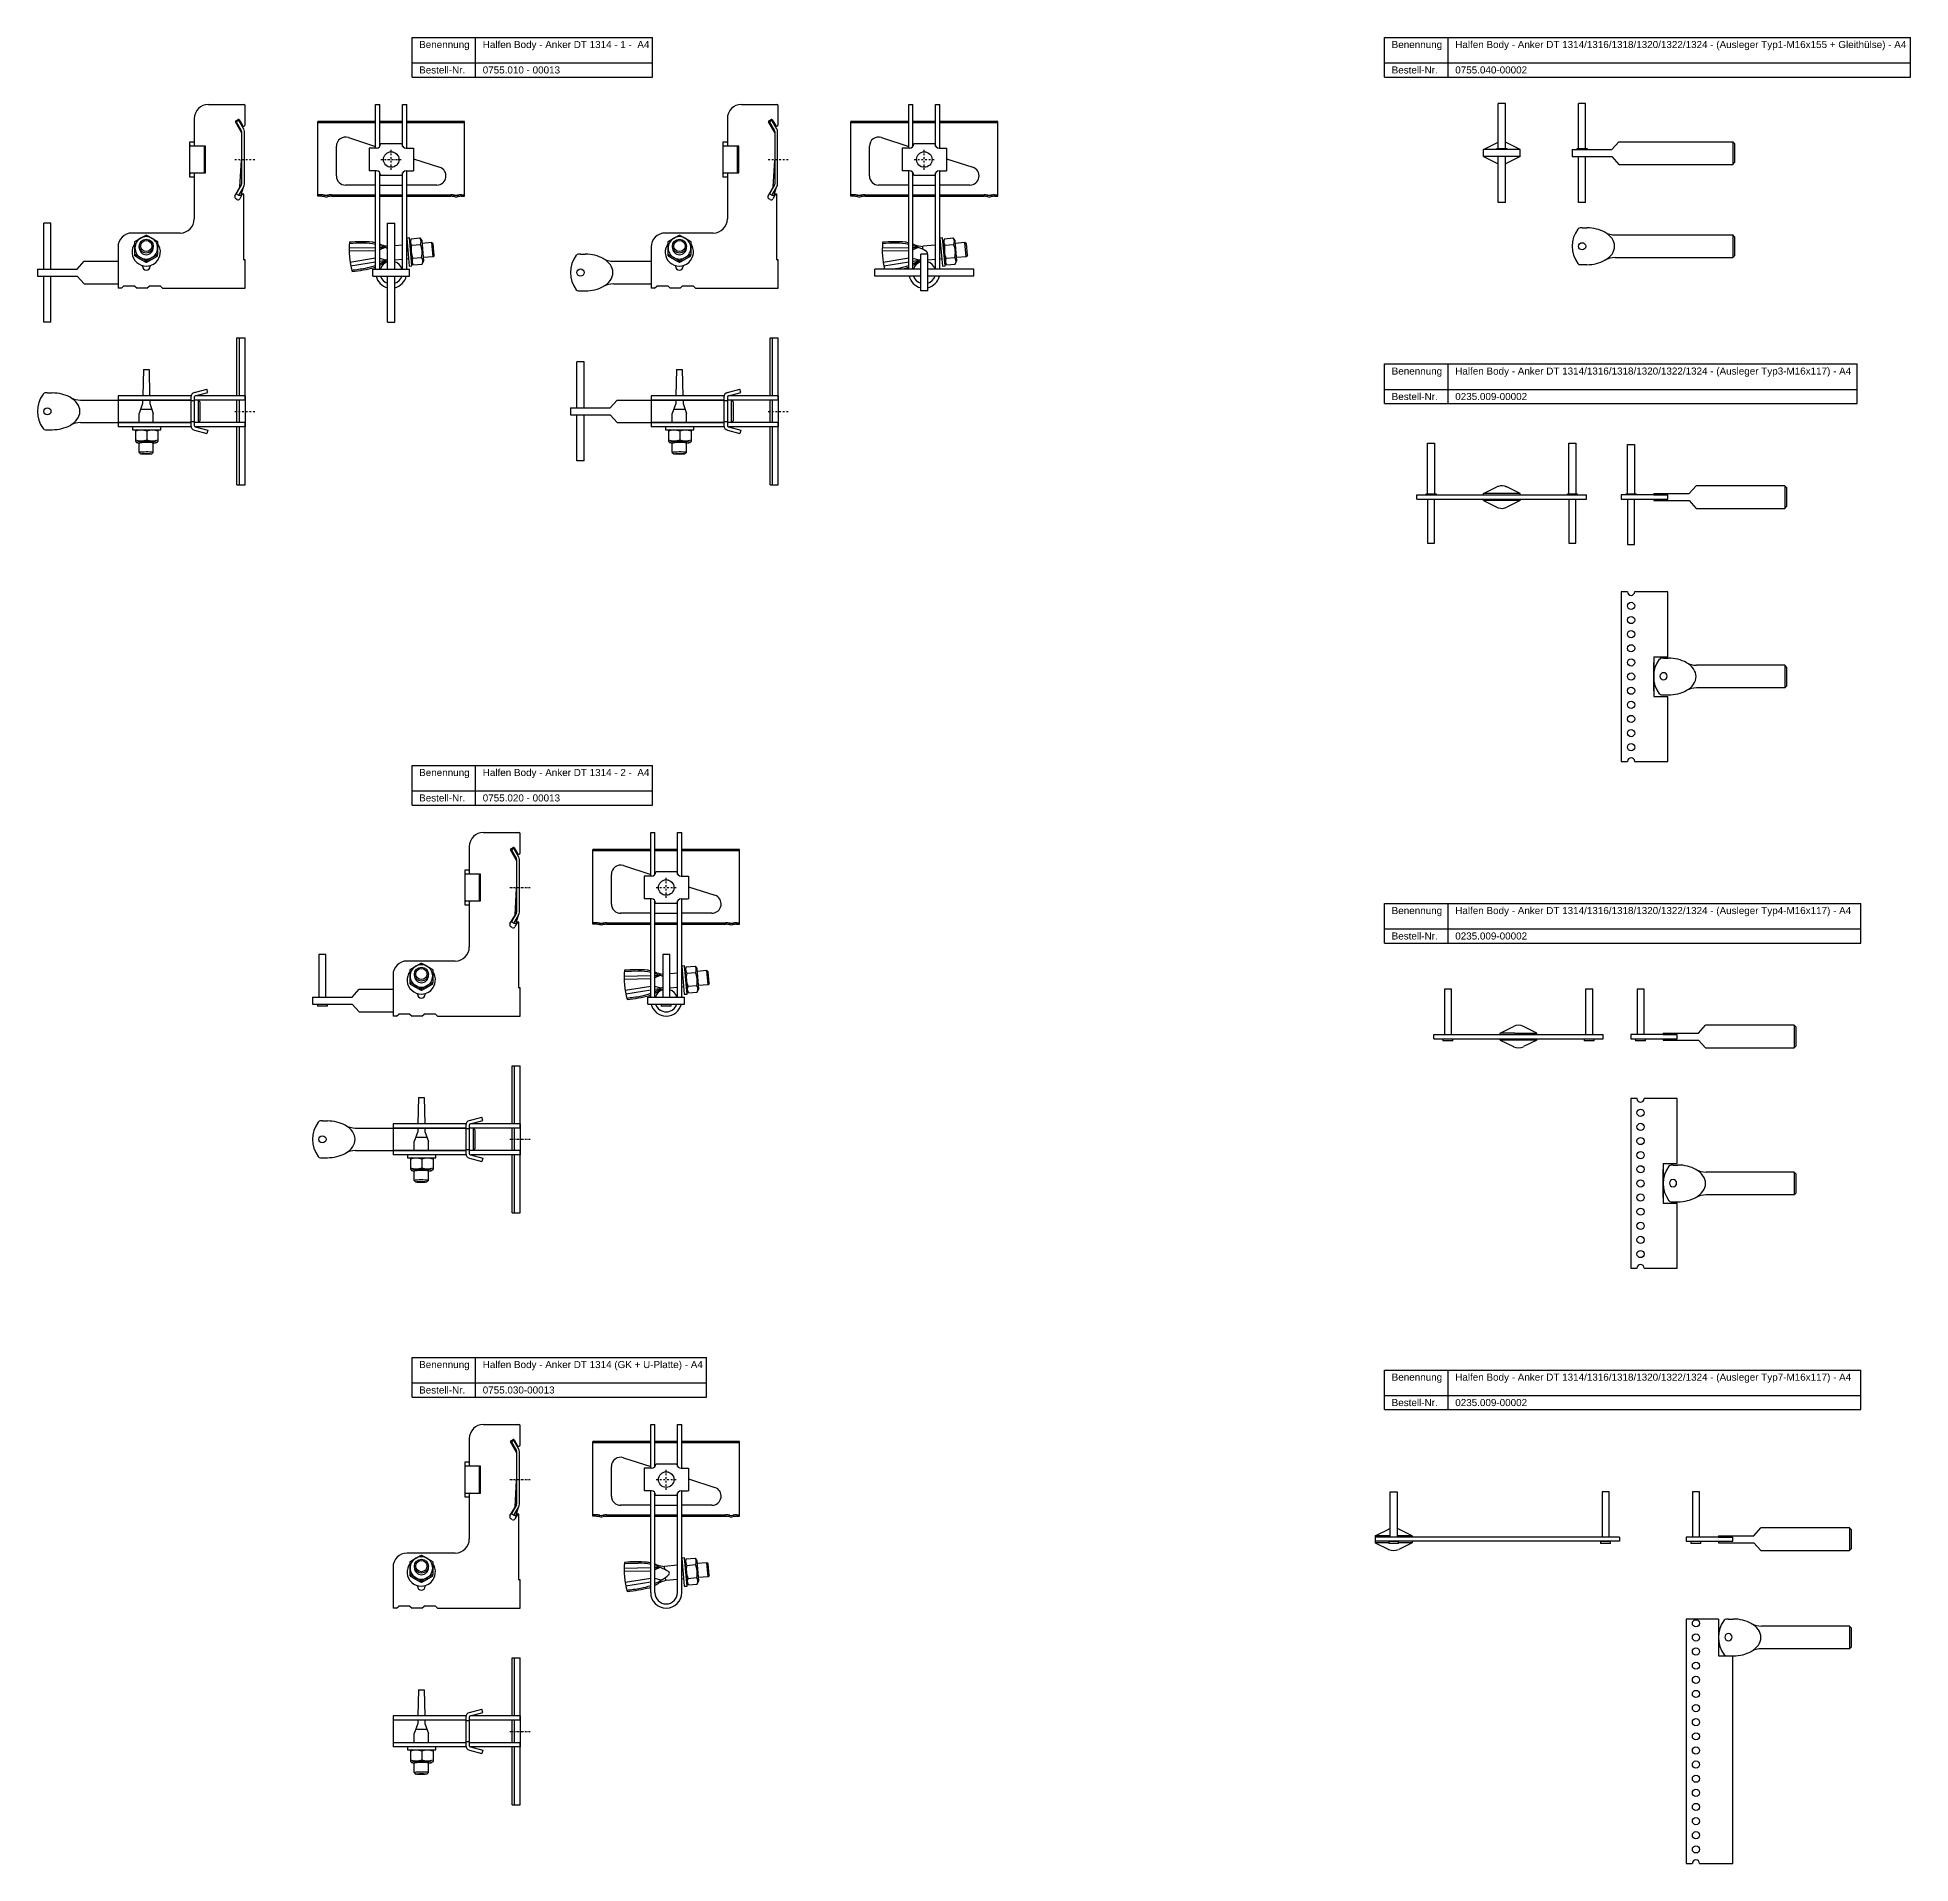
# Model space of a CAD drawing. Header units: millimetres. Extents: x 3247 to 4573, y -1122 to 170.
import ezdxf

# ---------------------------------------------------------------- set-up
doc = ezdxf.new("R2010")
doc.units = ezdxf.units.MM
doc.header["$LTSCALE"] = 10
doc.linetypes.add('STRICHPUNKT2', pattern=[0.5, 0.25, -0.125, 0, -0.125])
doc.layers.add('HALFEN', color=2, linetype='Continuous')
doc.styles.add('ARIAL50', font='ARIAL.TTF', dxfattribs={"height": 5})

msp = doc.modelspace()

# ---------------------------------------------------------------- texts
at = {"layer": 'HALFEN', "style": 'ARIAL50'}
for s, p in [('Benennung', (3517, 162.8)), ('Halfen Body - Anker DT 1314 - 1 -  A4', (3562, 162.8)), ('Benennung', (4205.5, 162.8)), ('Halfen Body - Anker DT 1314/1316/1318/1320/1322/1324 - (Ausleger Typ1-M16x155 + Gleithülse) - A4', (4250.5, 162.8)), ('Bestell-Nr.', (3517, 144.8)), ('0755.010 - 00013', (3562, 144.8)), ('Bestell-Nr.', (4205.5, 144.8)), ('0755.040-00002', (4250.5, 144.8)), ('Benennung', (4205.5, -68.3)), ('Halfen Body - Anker DT 1314/1316/1318/1320/1322/1324 - (Ausleger Typ3-M16x117) - A4', (4250.5, -68.3)), ('Bestell-Nr.', (4205.5, -86.3)), ('0235.009-00002', (4250.5, -86.3)), ('Benennung', (3517, -352.4)), ('Halfen Body - Anker DT 1314 - 2 -  A4', (3562, -352.4)), ('Bestell-Nr.', (3517, -370.4)), ('0755.020 - 00013', (3562, -370.4)), ('Benennung', (4205.5, -450.1)), ('Halfen Body - Anker DT 1314/1316/1318/1320/1322/1324 - (Ausleger Typ4-M16x117) - A4', (4250.5, -450.1)), ('Bestell-Nr.', (4205.5, -468.1)), ('0235.009-00002', (4250.5, -468.1)), ('Benennung', (3517, -771.4)), ('Halfen Body - Anker DT 1314 (GK + U-Platte) - A4', (3562, -771.4)), ('Benennung', (4205.5, -780.3)), ('Halfen Body - Anker DT 1314/1316/1318/1320/1322/1324 - (Ausleger Typ7-M16x117) - A4', (4250.5, -780.3)), ('Bestell-Nr.', (3517, -789.4)), ('0755.030-00013', (3562, -789.4)), ('Bestell-Nr.', (4205.5, -798.3)), ('0235.009-00002', (4250.5, -798.3))]:
    msp.add_text(s, height=5, dxfattribs=at).set_placement(p)

# ---------------------------------------------------------------- linework, layer by layer
at = {"layer": 'HALFEN'}
for p, q in [((3512, 170.3), (3682.3, 170.3)), ((3512, 142.3), (3512, 170.3)), ((3557, 142.3), (3557, 170.3)), ((3682.3, 142.3), (3682.3, 170.3)), ((4200.5, 170.3), (4572.8, 170.3)), ((4200.5, 142.3), (4200.5, 170.3)), ((4245.5, 142.3), (4245.5, 170.3)), ((4572.8, 142.3), (4572.8, 170.3)), ((3512, 152.3), (3682.3, 152.3)), ((4200.5, 152.3), (4572.8, 152.3)), ((3512, 142.3), (3682.3, 142.3)), ((4200.5, 142.3), (4572.8, 142.3)), ((3486.2, 122.9), (3489.2, 122.9)), ((3486.2, 91.9), (3486.2, 122.9)), ((3489.2, 93.2), (3489.2, 122.9)), ((3505.2, 122.9), (3508.2, 122.9)), ((3505.2, 93.2), (3505.2, 122.9)), ((3508.2, 91.9), (3508.2, 122.9)), ((3863.6, 91.9), (3863.6, 122.9)), ((3863.6, 122.9), (3866.6, 122.9)), ((3866.6, 93.2), (3866.6, 122.9)), ((3882.6, 93.2), (3882.6, 122.9)), ((3882.6, 122.9), (3885.6, 122.9)), ((3885.6, 91.9), (3885.6, 122.9)), ((4281, 91.7), (4281, 123.5)), ((4286, 123.5), (4281, 123.5)), ((4286, 91.7), (4286, 123.5)), ((4337.8, 91.7), (4337.8, 123.5)), ((4342.8, 123.5), (4337.8, 123.5)), ((4342.8, 91.7), (4342.8, 123.5)), ((3445.2, 57.9), (3445.2, 110.9)), ((3486.2, 110.9), (3445.2, 110.9)), ((3486.2, 109.9), (3445.2, 109.9)), ((3505.2, 110.9), (3489.2, 110.9)), ((3505.2, 109.9), (3489.2, 109.9)), ((3549.2, 110.9), (3508.2, 110.9)), ((3549.2, 109.9), (3508.2, 109.9)), ((3549.2, 57.9), (3549.2, 110.9)), ((3822.6, 57.9), (3822.6, 110.9)), ((3863.6, 110.9), (3822.6, 110.9)), ((3863.6, 109.9), (3822.6, 109.9)), ((3882.6, 110.9), (3866.6, 110.9)), ((3882.6, 109.9), (3866.6, 109.9)), ((3926.6, 110.9), (3885.6, 110.9)), ((3926.6, 109.9), (3885.6, 109.9)), ((3926.6, 57.9), (3926.6, 110.9)), ((3458.4, 72.3), (3458.4, 93.3)), ((3466.9, 99.4), (3486.2, 93.2)), ((3504.7, 94.9), (3489.7, 94.9)), ((3835.8, 72.3), (3835.8, 93.3)), ((3844.3, 99.4), (3863.6, 93.2)), ((3882.1, 94.9), (3867.1, 94.9)), ((4270.5, 91), (4280, 95.7)), ((4296.5, 91), (4287.1, 95.7)), ((4361.3, 91), (4366.3, 96.5)), ((4366.3, 96.5), (4447.1, 96.5)), ((4447.1, 96.5), (4447.1, 80.5)), ((4448.3, 95.3), (4447.1, 96.5)), ((4448.3, 95.3), (4448.3, 81.8)), ((3481.5, 91.9), (3481.5, 75.9)), ((3486.7, 91.9), (3481.5, 91.9)), ((3507.7, 91.9), (3512.9, 91.9)), ((3512.9, 91.9), (3512.9, 75.9)), ((3512.9, 84.5), (3531.5, 78.4)), ((3858.9, 91.9), (3858.9, 75.9)), ((3864.1, 91.9), (3858.9, 91.9)), ((3885.1, 91.9), (3890.3, 91.9)), ((3890.3, 91.9), (3890.3, 75.9)), ((3890.3, 84.5), (3909, 78.4)), ((4270.5, 86), (4270.5, 91)), ((4296.5, 91), (4270.5, 91)), ((4296.5, 86), (4270.5, 86)), ((4270.5, 86), (4280, 81.4)), ((4280, 91), (4280, 91.7)), ((4280, 91.7), (4287, 91.7)), ((4281, 53.5), (4281, 86)), ((4286, 53.5), (4286, 86)), ((4287, 91.7), (4287, 91)), ((4296.5, 86), (4287.1, 81.4)), ((4296.5, 86), (4296.5, 91)), ((4333.3, 91), (4361.3, 91)), ((4333.3, 91), (4333.3, 86)), ((4333.3, 86), (4361.3, 86)), ((4336.8, 91), (4336.8, 91.7)), ((4336.8, 91.7), (4343.8, 91.7)), ((4337.8, 53.5), (4337.8, 86)), ((4342.8, 53.5), (4342.8, 86)), ((4343.8, 91.7), (4343.8, 91)), ((4361.3, 86), (4366.3, 80.5)), ((4366.3, 80.5), (4447.1, 80.5)), ((4447.1, 80.5), (4448.3, 81.8)), ((3486.7, 75.9), (3481.5, 75.9)), ((3486.2, 6.4), (3486.2, 75.9)), ((3489.2, 6.4), (3489.2, 74.5)), ((3489.7, 72.9), (3504.7, 72.9)), ((3505.2, 6.4), (3505.2, 74.6)), ((3507.7, 75.9), (3512.9, 75.9)), ((3508.2, 6.4), (3508.2, 75.9)), ((3864.1, 75.9), (3858.9, 75.9)), ((3863.6, 6.4), (3863.6, 75.9)), ((3866.6, 6.4), (3866.6, 74.5)), ((3867.1, 72.9), (3882.1, 72.9)), ((3882.6, 6.4), (3882.6, 74.6)), ((3885.1, 75.9), (3890.3, 75.9)), ((3885.6, 6.4), (3885.6, 75.9)), ((3447.4, 58.9), (3445.2, 58.9)), ((3447.4, 57.9), (3445.2, 57.9)), ((3454.9, 58.9), (3486.2, 58.9)), ((3454.9, 57.9), (3486.2, 57.9)), ((3486.2, 65.8), (3464.9, 65.8)), ((3489.2, 65.8), (3505.2, 65.8)), ((3489.2, 58.9), (3505.2, 58.9)), ((3489.2, 57.9), (3505.2, 57.9)), ((3529.5, 65.8), (3508.2, 65.8)), ((3508.2, 58.9), (3539.4, 58.9)), ((3508.2, 57.9), (3539.4, 57.9)), ((3546.9, 58.9), (3549.2, 58.9)), ((3546.9, 57.9), (3549.2, 57.9)), ((3824.9, 58.9), (3822.6, 58.9)), ((3824.9, 57.9), (3822.6, 57.9)), ((3832.4, 58.9), (3863.6, 58.9)), ((3832.4, 57.9), (3863.6, 57.9)), ((3863.6, 65.8), (3842.3, 65.8)), ((3866.6, 65.8), (3882.6, 65.8)), ((3866.6, 58.9), (3882.6, 58.9)), ((3866.6, 57.9), (3882.6, 57.9)), ((3906.9, 65.8), (3885.6, 65.8)), ((3885.6, 58.9), (3916.9, 58.9)), ((3885.6, 57.9), (3916.9, 57.9)), ((3924.4, 58.9), (3926.6, 58.9)), ((3924.4, 57.9), (3926.6, 57.9)), ((4286, 53.5), (4281, 53.5)), ((4342.8, 53.5), (4337.8, 53.5)), ((3251.3, 6.4), (3251.3, 38.9)), ((3256.3, 38.9), (3251.3, 38.9)), ((3256.3, 6.4), (3256.3, 38.9)), ((3494.7, 6.4), (3494.7, 38.9)), ((3494.7, 38.9), (3499.7, 38.9)), ((3499.7, 6.4), (3499.7, 38.9)), ((3510.2, 28.5), (3508.2, 28.3)), ((3508.2, 28.3), (3509.9, 8.4)), ((3511.9, 8.6), (3510.2, 28.5)), ((3511.3, 27.8), (3510.4, 25.8)), ((3511.3, 27.8), (3517.5, 28.4)), ((3517.5, 28.4), (3518.8, 26.5)), ((3887.6, 28.5), (3885.6, 28.3)), ((3885.6, 28.3), (3887.4, 8.4)), ((3889.4, 8.6), (3887.6, 28.5)), ((3888.8, 27.8), (3887.9, 25.8)), ((3888.8, 27.8), (3894.9, 28.4)), ((3894.9, 28.4), (3896.2, 26.5)), ((4340.3, 35.5), (4343.7, 35.5)), ((4363.7, 30.5), (4447.1, 30.5)), ((4447.1, 30.5), (4447.1, 14.5)), ((4448.3, 29.2), (4447.1, 30.5)), ((4448.3, 29.2), (4448.3, 15.7)), ((3318.8, 21.6), (3318.8, 22.6)), ((3328.8, 21.6), (3328.8, 22.6)), ((3486.2, 19.2), (3467.3, 19)), ((3467.4, 21.3), (3486.2, 21.6)), ((3486.2, 14), (3468, 11)), ((3492.8, 21.7), (3489.2, 20.1)), ((3489.2, 21.7), (3492.8, 21.7)), ((3493.5, 12.7), (3489.2, 13.8)), ((3505.2, 23.3), (3499.7, 22.8)), ((3508.6, 23.6), (3508.2, 23.5)), ((3509.5, 13.6), (3508.2, 13.5)), ((3510.4, 25.8), (3511.7, 11.2)), ((3511.8, 23.2), (3517.9, 23.8)), ((3512.6, 14), (3518.7, 14.5)), ((3518.8, 26.5), (3520, 12)), ((3525.9, 25.1), (3518.9, 24.5)), ((3526.8, 15.1), (3519.8, 14.5)), ((3527, 24.2), (3525.9, 25.1)), ((3526.8, 15.1), (3525.9, 25.1)), ((3527.7, 16.2), (3526.8, 15.1)), ((3527.7, 16.2), (3527, 24.2)), ((3631.2, 16.9), (3634.6, 16.9)), ((3696.3, 21.6), (3696.3, 22.6)), ((3706.3, 21.6), (3706.3, 22.6)), ((3844.8, 21.3), (3863.6, 21.6)), ((3863.6, 19.2), (3844.8, 19)), ((3863.6, 14), (3845.5, 11)), ((3866.6, 21.7), (3870.2, 21.7)), ((3870.2, 21.7), (3866.6, 20.1)), ((3870.2, 21.7), (3866.6, 20.1)), ((3871, 12.7), (3866.6, 13.8)), ((3871, 12.7), (3866.6, 13.8)), ((3872.1, -9.1), (3872.1, 16.9)), ((3877.1, 16.9), (3872.1, 16.9)), ((3882.6, 23.3), (3873.5, 22.5)), ((3873.6, 20.3), (3873.5, 22.5)), ((3877.1, -9.1), (3877.1, 16.9)), ((3886, 23.6), (3885.6, 23.5)), ((3886.9, 13.6), (3885.6, 13.5)), ((3887.9, 25.8), (3889.1, 11.2)), ((3889.2, 23.2), (3895.3, 23.8)), ((3890, 14), (3896.1, 14.5)), ((3896.2, 26.5), (3897.5, 12)), ((3903.3, 25.1), (3896.4, 24.5)), ((3904.2, 15.1), (3897.3, 14.5)), ((3904.4, 24.2), (3903.3, 25.1)), ((3904.2, 15.1), (3903.3, 25.1)), ((3905.1, 16.2), (3904.2, 15.1)), ((3905.1, 16.2), (3904.4, 24.2)), ((4363.7, 14.5), (4447.1, 14.5)), ((4447.1, 14.5), (4448.3, 15.7)), ((3246.8, 6.4), (3274.8, 6.4)), ((3246.8, 6.4), (3246.8, 1.4)), ((3246.8, 1.4), (3274.8, 1.4)), ((3251.3, -31.1), (3251.3, 1.4)), ((3256.3, -31.1), (3256.3, 1.4)), ((3274.8, 6.4), (3279.8, 11.9)), ((3274.8, 1.4), (3279.8, -4.1)), ((3279.8, 11.9), (3303.8, 11.9)), ((3468.5, 8.7), (3486.2, 11.5)), ((3484.2, 6.4), (3510.2, 6.4)), ((3484.2, 1.4), (3484.2, 6.4)), ((3484.2, 1.4), (3510.2, 1.4)), ((3489.2, 12), (3493.5, 12.7)), ((3494.7, -31.1), (3494.7, 1.4)), ((3505.2, 13.2), (3499.7, 12.8)), ((3499.7, -31.1), (3499.7, 1.4)), ((3509.9, 8.4), (3511.9, 8.6)), ((3510.2, 1.4), (3510.2, 6.4)), ((3513, 9.4), (3511.7, 11.2)), ((3513, 9.4), (3519.1, 9.9)), ((3519.1, 9.9), (3520, 12)), ((3654.6, 11.9), (3681.2, 11.9)), ((3872.1, 6.4), (3839.6, 6.4)), ((3839.6, 1.4), (3839.6, 6.4)), ((3872.1, 1.4), (3839.6, 1.4)), ((3845.9, 8.7), (3863.6, 11.5)), ((3866.6, 12), (3871, 12.7)), ((3882.6, 13.2), (3877.1, 12.8)), ((3909.6, 6.4), (3877.1, 6.4)), ((3909.6, 1.4), (3877.1, 1.4)), ((3887.4, 8.4), (3889.4, 8.6)), ((3890.4, 9.4), (3889.1, 11.2)), ((3890.4, 9.4), (3896.5, 9.9)), ((3896.5, 9.9), (3897.5, 12)), ((3909.6, 1.4), (3909.6, 6.4)), ((4338.9, 9.5), (4343.7, 9.5)), ((3279.8, -4.1), (3303.8, -4.1)), ((3306.3, -7.1), (3303.8, -7.1)), ((3306.3, -7.1), (3303.8, -7.1)), ((3306.3, -7.1), (3307.8, -5.8)), ((3315.8, -5.8), (3307.8, -5.8)), ((3315.8, -5.8), (3317.3, -7.1)), ((3324.3, -7.1), (3317.3, -7.1)), ((3324.3, -7.1), (3325.8, -5.8)), ((3333.8, -5.8), (3325.8, -5.8)), ((3333.8, -5.8), (3335.3, -7.1)), ((3629.8, -9.1), (3634.6, -9.1)), ((3654.6, -4.1), (3681.2, -4.1)), ((3683.7, -7.1), (3681.2, -7.1)), ((3683.7, -7.1), (3681.2, -7.1)), ((3683.7, -7.1), (3685.2, -5.8)), ((3693.2, -5.8), (3685.2, -5.8)), ((3693.2, -5.8), (3694.7, -7.1)), ((3701.7, -7.1), (3694.7, -7.1)), ((3701.7, -7.1), (3703.2, -5.8)), ((3711.2, -5.8), (3703.2, -5.8)), ((3711.2, -5.8), (3712.7, -7.1)), ((3877.1, -9.1), (3872.1, -9.1)), ((3256.3, -31.1), (3251.3, -31.1)), ((3494.7, -31.1), (3499.7, -31.1)), ((3388, -83.3), (3388, -42.3)), ((3388, -42.3), (3393.8, -42.3)), ((3389.8, -83.3), (3389.8, -42.3)), ((3393.8, -86.3), (3393.8, -42.3)), ((3765.5, -83.3), (3765.5, -42.3)), ((3765.5, -42.3), (3771.2, -42.3)), ((3767.2, -83.3), (3767.2, -42.3)), ((3771.2, -86.3), (3771.2, -42.3)), ((3321.8, -64.8), (3321.3, -83.3)), ((3321.8, -64.8), (3325.8, -64.8)), ((3325.8, -64.8), (3326.2, -83.3)), ((3628.7, -91.8), (3628.7, -59.3)), ((3633.7, -59.3), (3628.7, -59.3)), ((3633.7, -91.8), (3633.7, -59.3)), ((3699.2, -64.8), (3698.8, -83.3)), ((3699.2, -64.8), (3703.2, -64.8)), ((3703.3, -64.8), (3703.7, -83.3)), ((4200.5, -60.8), (4535, -60.8)), ((4200.5, -88.8), (4200.5, -60.8)), ((4245.5, -88.8), (4245.5, -60.8)), ((4535, -88.8), (4535, -60.8)), ((3357.9, -80.9), (3366.6, -78.6)), ((3367.3, -81), (3366.6, -78.6)), ((3735.3, -80.9), (3744.1, -78.6)), ((3744.7, -81), (3744.1, -78.6)), ((4200.5, -78.8), (4535, -78.8)), ((3253.8, -81.3), (3257.2, -81.3)), ((3277.2, -86.3), (3355.3, -86.3)), ((3355.4, -83.3), (3303.8, -83.3)), ((3303.8, -83.3), (3303.8, -105.3)), ((3355.3, -86.3), (3303.8, -86.3)), ((3321.2, -88.7), (3318.8, -95.8)), ((3319.8, -92.8), (3327.7, -92.8)), ((3321.2, -86.3), (3321.2, -88.7)), ((3326.3, -86.3), (3326.4, -88.7)), ((3326.4, -88.7), (3328.8, -95.8)), ((3355.3, -84.3), (3355.3, -104.3)), ((3357.8, -86.8), (3355.3, -86.8)), ((3357.8, -84.3), (3357.8, -104.3)), ((3393.8, -86.3), (3357.8, -86.3)), ((3357.8, -86.3), (3357.8, -88.3)), ((3357.8, -88.3), (3357.8, -100.3)), ((3358.5, -83.3), (3367.3, -81)), ((3393.8, -83.3), (3358.7, -83.3)), ((3360.5, -86.3), (3360.5, -102.3)), ((3361.8, -87.5), (3360.5, -86.3)), ((3361.8, -87.5), (3361.8, -101.1)), ((3388, -102.3), (3388, -86.3)), ((3389.8, -102.3), (3389.8, -86.3)), ((3393.8, -83.3), (3393.8, -105.3)), ((3393.8, -86.3), (3393.8, -102.3)), ((3624.2, -91.8), (3652.2, -91.8)), ((3624.2, -91.8), (3624.2, -96.8)), ((3652.2, -91.8), (3657.2, -86.3)), ((3657.2, -86.3), (3681.2, -86.3)), ((3732.9, -83.3), (3681.2, -83.3)), ((3681.2, -83.3), (3681.2, -105.3)), ((3732.7, -86.3), (3681.2, -86.3)), ((3681.2, -86.3), (3732.7, -86.3)), ((3698.6, -88.7), (3696.2, -95.8)), ((3697.3, -92.8), (3705.2, -92.8)), ((3698.7, -86.3), (3698.6, -88.7)), ((3703.8, -86.3), (3703.8, -88.7)), ((3703.8, -88.7), (3706.2, -95.8)), ((3732.7, -84.3), (3732.7, -104.3)), ((3735.2, -86.8), (3732.7, -86.8)), ((3735.2, -84.3), (3735.2, -104.3)), ((3771.2, -86.3), (3735.2, -86.3)), ((3735.2, -86.3), (3735.2, -88.3)), ((3735.2, -88.3), (3735.2, -100.3)), ((3736, -83.3), (3744.7, -81)), ((3771.2, -83.3), (3736.2, -83.3)), ((3738, -86.3), (3738, -102.3)), ((3739.2, -87.5), (3738, -86.3)), ((3739.2, -87.5), (3739.2, -101.1)), ((3765.5, -102.3), (3765.5, -86.3)), ((3767.2, -102.3), (3767.2, -86.3)), ((3771.2, -83.3), (3771.2, -105.3)), ((3771.2, -86.3), (3771.2, -102.3)), ((4200.5, -88.8), (4535, -88.8)), ((3277.2, -102.3), (3355.3, -102.3)), ((3355.3, -102.3), (3303.8, -102.3)), ((3355.4, -105.3), (3303.8, -105.3)), ((3334.1, -105.3), (3314.1, -105.3)), ((3314.1, -105.3), (3314.1, -107.3)), ((3318.8, -102.3), (3318.8, -95.8)), ((3328.8, -102.3), (3328.8, -95.8)), ((3334.1, -107.3), (3334.1, -105.3)), ((3357.8, -101.8), (3355.3, -101.8)), ((3357.8, -100.3), (3357.8, -102.3)), ((3393.8, -102.3), (3357.8, -102.3)), ((3358.5, -105.2), (3367.3, -107.6)), ((3393.8, -105.3), (3358.7, -105.3)), ((3360.5, -102.3), (3361.8, -101.1)), ((3388, -146.3), (3388, -105.3)), ((3389.8, -146.3), (3389.8, -105.3)), ((3393.8, -146.3), (3393.8, -102.3)), ((3624.2, -96.8), (3652.2, -96.8)), ((3628.7, -129.3), (3628.7, -96.8)), ((3633.7, -129.3), (3633.7, -96.8)), ((3652.2, -96.8), (3657.2, -102.3)), ((3657.2, -102.3), (3681.2, -102.3)), ((3732.7, -102.3), (3681.2, -102.3)), ((3681.2, -102.3), (3732.7, -102.3)), ((3732.9, -105.3), (3681.2, -105.3)), ((3711.5, -105.3), (3691.5, -105.3)), ((3691.5, -105.3), (3691.5, -107.3)), ((3696.2, -102.3), (3696.2, -95.8)), ((3706.2, -102.3), (3706.2, -95.8)), ((3711.5, -107.3), (3711.5, -105.3)), ((3735.2, -101.8), (3732.7, -101.8)), ((3735.2, -100.3), (3735.2, -102.3)), ((3771.2, -102.3), (3735.2, -102.3)), ((3736, -105.2), (3744.7, -107.6)), ((3771.2, -105.3), (3736.2, -105.3)), ((3738, -102.3), (3739.2, -101.1)), ((3765.5, -146.3), (3765.5, -105.3)), ((3767.2, -146.3), (3767.2, -105.3)), ((3771.2, -146.3), (3771.2, -102.3)), ((3252.4, -107.3), (3257.2, -107.3)), ((3314.1, -107.3), (3334.1, -107.3)), ((3316.8, -107.3), (3316.1, -107.7)), ((3316.1, -107.7), (3316.1, -115.3)), ((3316.1, -115.3), (3316.8, -116.3)), ((3316.8, -107.3), (3331.4, -107.3)), ((3318.8, -123.5), (3318.8, -116.7)), ((3324.1, -108.2), (3324.1, -114.4)), ((3328.8, -123.4), (3328.8, -116.6)), ((3331.4, -107.3), (3332.1, -107.7)), ((3332.1, -115.3), (3331.4, -116.3)), ((3332.1, -107.7), (3332.1, -115.3)), ((3357.9, -107.7), (3366.6, -110)), ((3367.3, -107.6), (3366.6, -110)), ((3691.5, -107.3), (3711.5, -107.3)), ((3694.2, -107.3), (3693.5, -107.7)), ((3693.5, -107.7), (3693.5, -115.3)), ((3693.5, -115.3), (3694.2, -116.3)), ((3694.2, -107.3), (3708.8, -107.3)), ((3696.2, -123.5), (3696.2, -116.7)), ((3701.5, -108.2), (3701.5, -114.4)), ((3706.2, -123.4), (3706.2, -116.6)), ((3708.8, -107.3), (3709.5, -107.7)), ((3709.5, -115.3), (3708.8, -116.3)), ((3709.5, -107.7), (3709.5, -115.3)), ((3735.3, -107.7), (3744.1, -110)), ((3744.7, -107.6), (3744.1, -110)), ((4230.9, -152.8), (4230.9, -116.8)), ((4230.9, -116.8), (4235.9, -116.8)), ((4235.9, -116.8), (4235.9, -152.8)), ((4330.9, -152.8), (4330.9, -116.8)), ((4330.9, -116.8), (4335.9, -116.8)), ((4335.9, -116.8), (4335.9, -152.8)), ((4372.5, -152.8), (4372.5, -117.8)), ((4372.5, -117.8), (4377.5, -117.8)), ((4377.5, -117.8), (4377.5, -152.8)), ((3318.8, -123.4), (3319.8, -124.4)), ((3328.8, -123.4), (3327.8, -124.4)), ((3633.7, -129.3), (3628.7, -129.3)), ((3696.2, -123.4), (3697.2, -124.4)), ((3706.2, -123.4), (3705.2, -124.4)), ((3388, -146.3), (3393.8, -146.3)), ((3765.5, -146.3), (3771.2, -146.3)), ((4223.4, -156.5), (4223.4, -153.5)), ((4223.4, -153.5), (4343.4, -153.5)), ((4223.4, -156.5), (4343.4, -156.5)), ((4229.9, -153.5), (4229.9, -152.8)), ((4229.9, -152.8), (4236.9, -152.8)), ((4230.9, -156.5), (4230.9, -187.5)), ((4235.9, -187.5), (4235.9, -156.5)), ((4236.9, -152.8), (4236.9, -153.5)), ((4270.4, -152.5), (4279.9, -147.8)), ((4296.4, -152.5), (4270.4, -152.5)), ((4270.4, -153.5), (4270.4, -152.5)), ((4270.4, -157.5), (4270.4, -156.5)), ((4296.4, -157.5), (4270.4, -157.5)), ((4270.4, -157.5), (4279.9, -162.1)), ((4296.4, -152.5), (4287, -147.8)), ((4296.4, -157.5), (4287, -162.1)), ((4296.4, -153.5), (4296.4, -152.5)), ((4296.4, -157.5), (4296.4, -156.5)), ((4329.9, -153.5), (4329.9, -152.8)), ((4329.9, -152.8), (4336.9, -152.8)), ((4330.9, -156.5), (4330.9, -187.5)), ((4335.9, -187.5), (4335.9, -156.5)), ((4336.9, -152.8), (4336.9, -153.5)), ((4343.4, -156.5), (4343.4, -153.5)), ((4391, -153.5), (4368, -153.5)), ((4368, -153.5), (4368, -156.5)), ((4368, -156.5), (4391, -156.5)), ((4371.5, -153.5), (4371.5, -152.8)), ((4371.5, -152.8), (4378.5, -152.8)), ((4372.5, -156.5), (4372.5, -188.5)), ((4377.5, -188.5), (4377.5, -156.5)), ((4378.5, -152.8), (4378.5, -153.5)), ((4391, -152.5), (4416, -152.5)), ((4391, -152.5), (4391, -153.5)), ((4391, -153.5), (4401, -153.5)), ((4391, -156.5), (4391, -157.5)), ((4391, -156.5), (4401, -156.5)), ((4391, -157.5), (4416, -157.5)), ((4401, -156.5), (4401, -153.5)), ((4416, -152.5), (4421, -147)), ((4416, -157.5), (4421, -163)), ((4483.8, -147), (4421, -147)), ((4483.8, -147), (4483.8, -163)), ((4485, -148.2), (4483.8, -147)), ((4485, -148.2), (4485, -161.7)), ((4421, -163), (4483.8, -163)), ((4479.6, -163), (4483.8, -163)), ((4483.8, -163), (4485, -161.7)), ((4230.9, -187.5), (4235.9, -187.5)), ((4330.9, -187.5), (4335.9, -187.5)), ((4372.5, -188.5), (4377.5, -188.5)), ((4372.4, -222), (4368, -222)), ((4368, -222), (4368, -342)), ((4401, -222), (4377.5, -222)), ((4401, -268), (4401, -222)), ((4391, -268), (4391, -296)), ((4391, -268), (4401, -268)), ((4391, -269), (4391, -279.5)), ((4391, -292), (4391, -272)), ((4398, -269), (4401.4, -269)), ((4483.8, -274), (4421.4, -274)), ((4483.8, -274), (4483.8, -290)), ((4485, -275.3), (4483.8, -274)), ((4485, -275.3), (4485, -288.8)), ((4391, -284.6), (4391, -295)), ((4483.8, -290), (4421.4, -290)), ((4483.8, -290), (4485, -288.8)), ((4391, -296), (4401, -296)), ((4396.6, -295), (4401.4, -295)), ((4401, -342), (4401, -296)), ((4368, -342), (4372.4, -342)), ((4377.5, -342), (4401, -342)), ((3512, -344.9), (3682.3, -344.9)), ((3512, -372.9), (3512, -344.9)), ((3557, -372.9), (3557, -344.9)), ((3682.3, -372.9), (3682.3, -344.9)), ((3512, -362.9), (3682.3, -362.9)), ((3512, -372.9), (3682.3, -372.9)), ((3680.9, -423.3), (3680.9, -392.3)), ((3680.9, -392.3), (3683.9, -392.3)), ((3683.9, -422), (3683.9, -392.3)), ((3699.9, -422), (3699.9, -392.3)), ((3699.9, -392.3), (3702.9, -392.3)), ((3702.9, -423.3), (3702.9, -392.3)), ((3639.9, -457.3), (3639.9, -404.3)), ((3680.9, -404.3), (3639.9, -404.3)), ((3680.9, -405.3), (3639.9, -405.3)), ((3699.9, -404.3), (3683.9, -404.3)), ((3699.9, -405.3), (3683.9, -405.3)), ((3743.9, -404.3), (3702.9, -404.3)), ((3743.9, -405.3), (3702.9, -405.3)), ((3743.9, -457.3), (3743.9, -404.3)), ((3653.1, -443), (3653.1, -422)), ((3661.6, -415.8), (3680.9, -422.1)), ((3676.2, -423.3), (3676.2, -439.3)), ((3681.4, -423.3), (3676.2, -423.3)), ((3699.5, -420.3), (3684.5, -420.3)), ((3702.4, -423.3), (3707.7, -423.3)), ((3707.7, -423.3), (3707.6, -439.3)), ((3707.7, -430.7), (3726.3, -436.8)), ((3680.9, -449.5), (3659.6, -449.5)), ((3681.4, -439.3), (3676.2, -439.3)), ((3680.9, -508.8), (3680.9, -439.3)), ((3683.9, -508.8), (3683.9, -440.7)), ((3683.9, -449.5), (3699.9, -449.5)), ((3684.4, -442.3), (3699.4, -442.3)), ((3699.9, -508.8), (3699.9, -440.7)), ((3702.4, -439.3), (3707.6, -439.3)), ((3702.9, -508.8), (3702.9, -439.3)), ((3724.3, -449.5), (3702.9, -449.5)), ((4200.5, -442.6), (4537.7, -442.6)), ((4200.5, -470.6), (4200.5, -442.6)), ((4245.5, -470.6), (4245.5, -442.6)), ((4537.7, -470.6), (4537.7, -442.6)), ((3642.2, -456.3), (3639.9, -456.3)), ((3642.2, -457.3), (3639.9, -457.3)), ((3649.7, -456.3), (3680.9, -456.3)), ((3649.7, -457.3), (3680.9, -457.3)), ((3683.9, -456.3), (3699.9, -456.3)), ((3683.9, -457.3), (3699.9, -457.3)), ((3702.9, -456.3), (3734.2, -456.3)), ((3702.9, -457.3), (3734.2, -457.3)), ((3741.7, -456.3), (3743.9, -456.3)), ((3741.7, -457.3), (3743.9, -457.3)), ((4200.5, -460.6), (4537.7, -460.6)), ((4200.5, -470.6), (4537.7, -470.6)), ((3446, -478.8), (3446, -508.8)), ((3451, -478.8), (3446, -478.8)), ((3451, -508.8), (3451, -478.8)), ((3689.4, -478.8), (3689.4, -508.8)), ((3694.4, -478.8), (3689.4, -478.8)), ((3694.4, -508.8), (3694.4, -478.8)), ((3704.9, -486.7), (3702.9, -486.9)), ((3702.9, -486.9), (3704.7, -506.8)), ((3706.7, -506.7), (3704.9, -486.7)), ((3706.1, -487.4), (3705.2, -489.4)), ((3705.2, -489.4), (3706.4, -504)), ((3706.1, -487.4), (3712.3, -486.9)), ((3712.3, -486.9), (3713.5, -488.7)), ((3713.5, -488.7), (3714.8, -503.2)), ((3720.7, -490.1), (3713.7, -490.7)), ((3721.7, -491), (3720.7, -490.1)), ((3721.5, -500.1), (3720.7, -490.1)), ((3469.5, -508.8), (3474.5, -503.3)), ((3474.5, -503.3), (3498.5, -503.3)), ((3513.6, -493.6), (3513.6, -492.6)), ((3523.6, -493.6), (3523.6, -492.6)), ((3662.1, -494), (3680.9, -493.6)), ((3680.9, -496), (3662.1, -496.3)), ((3680.9, -501.3), (3662.8, -504.2)), ((3663.2, -506.5), (3680.9, -503.7)), ((3683.9, -493.6), (3687.5, -493.5)), ((3687.5, -493.5), (3683.9, -495.1)), ((3688.3, -502.5), (3683.9, -501.4)), ((3683.9, -503.2), (3688.3, -502.5)), ((3699.9, -491.9), (3694.4, -492.4)), ((3699.9, -502), (3694.4, -502.5)), ((3703.4, -491.6), (3702.9, -491.7)), ((3704.2, -501.6), (3702.9, -501.7)), ((3706.5, -492), (3712.7, -491.5)), ((3707.3, -501.2), (3713.5, -500.7)), ((3713.9, -505.3), (3714.8, -503.2)), ((3721.5, -500.1), (3714.6, -500.7)), ((3722.4, -499), (3721.5, -500.1)), ((3722.4, -499), (3721.7, -491)), ((4242.8, -503.3), (4242.8, -535.3)), ((4247.8, -503.3), (4242.8, -503.3)), ((4247.8, -535.3), (4247.8, -503.3)), ((4342.8, -503.3), (4342.8, -535.3)), ((4347.8, -503.3), (4342.8, -503.3)), ((4347.8, -535.3), (4347.8, -503.3)), ((4379.2, -503.3), (4379.2, -535.3)), ((4384.2, -503.3), (4379.2, -503.3)), ((4384.2, -535.3), (4384.2, -503.3)), ((3441.5, -508.8), (3469.5, -508.8)), ((3441.5, -508.8), (3441.5, -513.8)), ((3441.5, -513.8), (3469.5, -513.8)), ((3445, -513.8), (3445, -515.3)), ((3452, -515.3), (3445, -515.3)), ((3452, -515.3), (3452, -513.8)), ((3469.5, -513.8), (3474.5, -519.3)), ((3678.9, -508.8), (3704.9, -508.8)), ((3678.9, -513.8), (3678.9, -508.8)), ((3678.9, -513.8), (3704.9, -513.8)), ((3688.4, -513.8), (3688.4, -515.3)), ((3695.4, -515.3), (3688.4, -515.3)), ((3695.4, -515.3), (3695.4, -513.8)), ((3704.7, -506.8), (3706.7, -506.7)), ((3704.9, -513.8), (3704.9, -508.8)), ((3707.7, -505.8), (3706.4, -504)), ((3707.7, -505.8), (3713.9, -505.3)), ((3474.5, -519.3), (3498.5, -519.3)), ((3501, -522.3), (3498.5, -522.3)), ((3501, -522.3), (3498.5, -522.3)), ((3501, -522.3), (3502.5, -521)), ((3510.5, -521), (3502.5, -521)), ((3510.5, -521), (3512, -522.3)), ((3519, -522.3), (3512, -522.3)), ((3519, -522.3), (3520.5, -521)), ((3528.5, -521), (3520.5, -521)), ((3528.5, -521), (3530, -522.3)), ((4282.3, -534.3), (4291.8, -529.6)), ((4308.3, -534.3), (4298.9, -529.6)), ((4422.7, -534.3), (4427.7, -528.8)), ((4490.5, -528.8), (4427.7, -528.8)), ((4490.5, -528.8), (4490.5, -544.8)), ((4491.7, -530), (4490.5, -528.8)), ((4491.7, -530), (4491.7, -543.5)), ((4235.3, -538.3), (4235.3, -535.3)), ((4235.3, -535.3), (4355.3, -535.3)), ((4235.3, -538.3), (4355.3, -538.3)), ((4241.8, -538.3), (4241.8, -539.8)), ((4241.8, -538.3), (4248.8, -538.3)), ((4248.8, -539.8), (4241.8, -539.8)), ((4248.8, -539.8), (4248.8, -538.3)), ((4282.3, -535.3), (4282.3, -534.3)), ((4292.8, -534.3), (4282.3, -534.3)), ((4282.3, -539.3), (4282.3, -538.3)), ((4308.3, -539.3), (4282.3, -539.3)), ((4282.3, -539.3), (4291.8, -543.9)), ((4292.8, -534.3), (4297.8, -534.3)), ((4297.8, -534.3), (4308.3, -534.3)), ((4308.3, -539.3), (4298.9, -543.9)), ((4308.3, -535.3), (4308.3, -534.3)), ((4308.3, -539.3), (4308.3, -538.3)), ((4341.8, -538.3), (4341.8, -539.8)), ((4341.8, -538.3), (4348.8, -538.3)), ((4348.8, -539.8), (4341.8, -539.8)), ((4348.8, -539.8), (4348.8, -538.3)), ((4355.3, -538.3), (4355.3, -535.3)), ((4397.7, -535.3), (4374.7, -535.3)), ((4374.7, -535.3), (4374.7, -538.3)), ((4374.7, -538.3), (4397.7, -538.3)), ((4378.2, -538.3), (4378.2, -539.8)), ((4378.2, -538.3), (4385.2, -538.3)), ((4385.2, -539.8), (4378.2, -539.8)), ((4385.2, -539.8), (4385.2, -538.3)), ((4397.7, -534.3), (4422.7, -534.3)), ((4397.7, -534.3), (4397.7, -535.3)), ((4397.7, -535.3), (4407.7, -535.3)), ((4397.7, -538.3), (4397.7, -539.3)), ((4397.7, -538.3), (4407.7, -538.3)), ((4397.7, -539.3), (4422.7, -539.3)), ((4407.7, -538.3), (4407.7, -535.3)), ((4422.7, -539.3), (4427.7, -544.8)), ((4490.5, -544.8), (4491.7, -543.5)), ((4427.7, -544.8), (4490.5, -544.8)), ((4486.4, -544.8), (4490.5, -544.8)), ((3582.8, -598.5), (3582.8, -557.5)), ((3582.8, -557.5), (3588.5, -557.5)), ((3584.5, -598.5), (3584.5, -557.5)), ((3588.5, -601.5), (3588.5, -557.5)), ((3516.5, -580), (3516.1, -598.5)), ((3516.5, -580), (3520.5, -580)), ((3520.6, -580), (3521, -598.5)), ((4379.2, -580.7), (4374.7, -580.7)), ((4374.7, -580.7), (4374.7, -700.7)), ((4407.7, -580.7), (4384.3, -580.7)), ((4407.7, -626.7), (4407.7, -580.7)), ((3448.5, -596.5), (3452, -596.5)), ((3552.6, -596.1), (3561.4, -593.8)), ((3553.3, -598.6), (3562, -596.2)), ((3562, -596.2), (3561.4, -593.8)), ((3472, -601.5), (3550, -601.5)), ((3550.2, -598.5), (3498.5, -598.5)), ((3498.5, -598.5), (3498.5, -620.5)), ((3550, -601.5), (3498.5, -601.5)), ((3516, -604), (3513.5, -611)), ((3514.6, -608), (3522.5, -608)), ((3516, -601.5), (3516, -604)), ((3521.1, -601.5), (3521.1, -604)), ((3521.1, -604), (3523.5, -611)), ((3550, -599.5), (3550, -619.5)), ((3552.5, -602), (3550, -602)), ((3552.5, -599.5), (3552.5, -619.5)), ((3588.5, -601.5), (3552.5, -601.5)), ((3552.5, -601.5), (3552.5, -603.5)), ((3552.5, -603.5), (3552.5, -615.5)), ((3588.5, -598.5), (3553.5, -598.5)), ((3555.3, -601.5), (3555.3, -617.5)), ((3556.5, -602.7), (3555.3, -601.5)), ((3556.5, -602.7), (3556.5, -616.3)), ((3582.8, -617.5), (3582.8, -601.5)), ((3584.5, -617.5), (3584.5, -601.5)), ((3588.5, -598.5), (3588.5, -620.5)), ((3588.5, -601.5), (3588.5, -617.5)), ((3447.2, -622.5), (3452, -622.5)), ((3472, -617.5), (3550, -617.5)), ((3550, -617.5), (3498.5, -617.5)), ((3550.2, -620.5), (3498.5, -620.5)), ((3528.8, -620.5), (3508.8, -620.5)), ((3508.8, -620.5), (3508.8, -622.5)), ((3508.8, -622.5), (3528.8, -622.5)), ((3511.5, -622.5), (3510.8, -622.9)), ((3510.8, -622.9), (3510.8, -630.5)), ((3511.5, -622.5), (3526.1, -622.5)), ((3513.5, -617.5), (3513.5, -611)), ((3523.5, -617.5), (3523.5, -611)), ((3526.1, -622.5), (3526.8, -622.9)), ((3526.8, -622.9), (3526.8, -630.5)), ((3528.8, -622.5), (3528.8, -620.5)), ((3552.5, -617), (3550, -617)), ((3552.5, -615.5), (3552.5, -617.5)), ((3588.5, -617.5), (3552.5, -617.5)), ((3552.6, -622.9), (3561.4, -625.2)), ((3553.3, -620.5), (3562, -622.8)), ((3588.5, -620.5), (3553.5, -620.5)), ((3555.3, -617.5), (3556.5, -616.3)), ((3562, -622.8), (3561.4, -625.2)), ((3582.8, -661.5), (3582.8, -620.5)), ((3584.5, -661.5), (3584.5, -620.5)), ((3588.5, -661.5), (3588.5, -617.5)), ((3510.8, -630.5), (3511.5, -631.5)), ((3513.5, -638.7), (3513.5, -632)), ((3518.8, -623.5), (3518.8, -629.6)), ((3523.5, -638.7), (3523.5, -631.8)), ((3526.8, -630.5), (3526.1, -631.5)), ((4397.7, -626.7), (4397.7, -654.7)), ((4397.7, -626.7), (4407.7, -626.7)), ((4397.7, -627.7), (4397.7, -638.2)), ((4397.7, -650.7), (4397.7, -630.7)), ((4404.7, -627.7), (4408.1, -627.7)), ((4490.5, -632.7), (4428.1, -632.7)), ((4490.5, -632.7), (4490.5, -648.7)), ((4491.7, -634), (4490.5, -632.7)), ((4491.7, -634), (4491.7, -647.5)), ((3513.5, -638.7), (3514.5, -639.7)), ((3523.5, -638.7), (3522.5, -639.7)), ((4397.7, -643.3), (4397.7, -653.7)), ((4490.5, -648.7), (4428.1, -648.7)), ((4490.5, -648.7), (4491.7, -647.5)), ((3582.8, -661.5), (3588.5, -661.5)), ((4397.7, -654.7), (4407.7, -654.7)), ((4403.3, -653.7), (4408.1, -653.7)), ((4407.7, -700.7), (4407.7, -654.7)), ((4374.7, -700.7), (4379.2, -700.7)), ((4384.3, -700.7), (4407.7, -700.7)), ((3512, -763.9), (3720.5, -763.9)), ((3512, -791.9), (3512, -763.9)), ((3557, -791.9), (3557, -763.9)), ((3720.5, -791.9), (3720.5, -763.9)), ((3512, -781.9), (3720.5, -781.9)), ((4200.5, -772.8), (4537.7, -772.8)), ((4200.5, -800.8), (4200.5, -772.8)), ((4245.5, -800.8), (4245.5, -772.8)), ((4537.7, -800.8), (4537.7, -772.8)), ((3512, -791.9), (3720.5, -791.9)), ((4200.5, -790.8), (4537.7, -790.8)), ((4200.5, -800.8), (4537.7, -800.8)), ((3680.9, -842.3), (3680.9, -811.3)), ((3680.9, -811.3), (3683.9, -811.3)), ((3683.9, -841), (3683.9, -811.3)), ((3699.9, -841), (3699.9, -811.3)), ((3699.9, -811.3), (3702.9, -811.3)), ((3702.9, -842.3), (3702.9, -811.3)), ((3639.9, -876.3), (3639.9, -823.3)), ((3680.9, -823.3), (3639.9, -823.3)), ((3680.9, -824.3), (3639.9, -824.3)), ((3661.6, -834.8), (3680.9, -841.1)), ((3699.9, -823.3), (3683.9, -823.3)), ((3699.9, -824.3), (3683.9, -824.3)), ((3743.9, -823.3), (3702.9, -823.3)), ((3743.9, -824.3), (3702.9, -824.3)), ((3743.9, -876.3), (3743.9, -823.3)), ((3653.1, -862), (3653.1, -841)), ((3676.2, -842.3), (3676.2, -858.3)), ((3681.4, -842.3), (3676.2, -842.3)), ((3699.5, -839.3), (3684.5, -839.3)), ((3702.4, -842.3), (3707.7, -842.3)), ((3707.7, -842.3), (3707.6, -858.3)), ((3681.4, -858.3), (3676.2, -858.3)), ((3680.9, -930.3), (3680.9, -858.3)), ((3683.9, -930.3), (3683.9, -859.7)), ((3684.4, -861.3), (3699.4, -861.3)), ((3699.9, -930.3), (3699.9, -859.7)), ((3702.4, -858.3), (3707.6, -858.3)), ((3702.9, -930.3), (3702.9, -858.3)), ((3707.7, -849.7), (3726.3, -855.8)), ((4204.4, -891), (4204.4, -859)), ((4204.4, -859), (4209.4, -859)), ((4209.4, -859), (4209.4, -891)), ((4359.4, -859), (4354.4, -859)), ((4354.4, -859), (4354.4, -891)), ((4359.4, -891), (4359.4, -859)), ((4418.4, -859), (4418.4, -891)), ((4423.4, -859), (4418.4, -859)), ((4423.4, -891), (4423.4, -859)), ((3680.9, -868.5), (3659.6, -868.5)), ((3683.9, -868.5), (3699.9, -868.5)), ((3724.3, -868.5), (3702.9, -868.5)), ((3642.2, -875.3), (3639.9, -875.3)), ((3642.2, -876.3), (3639.9, -876.3)), ((3649.7, -875.3), (3680.9, -875.3)), ((3649.7, -876.3), (3680.9, -876.3)), ((3683.9, -875.3), (3699.9, -875.3)), ((3683.9, -876.3), (3699.9, -876.3)), ((3702.9, -875.3), (3734.2, -875.3)), ((3702.9, -876.3), (3734.2, -876.3)), ((3741.7, -875.3), (3743.9, -875.3)), ((3741.7, -876.3), (3743.9, -876.3)), ((4193.9, -890), (4203.4, -885.3)), ((4219.9, -890), (4210.5, -885.3)), ((4461.9, -890), (4466.9, -884.5)), ((4529.6, -884.5), (4466.9, -884.5)), ((4529.6, -884.5), (4529.6, -900.5)), ((4530.9, -885.7), (4529.6, -884.5)), ((4530.9, -885.7), (4530.9, -899.3)), ((4204.4, -890), (4193.9, -890)), ((4193.9, -890), (4193.9, -891)), ((4366.9, -891), (4193.9, -891)), ((4193.9, -891), (4193.9, -894)), ((4366.9, -894), (4193.9, -894)), ((4193.9, -894), (4193.9, -895)), ((4203.4, -895), (4193.9, -895)), ((4193.9, -895), (4203.4, -899.7)), ((4203.4, -894), (4203.4, -895.5)), ((4203.4, -894), (4210.4, -894)), ((4210.4, -895.5), (4203.4, -895.5)), ((4219.9, -890), (4209.4, -890)), ((4210.4, -895.5), (4210.4, -894)), ((4219.9, -895), (4210.4, -895)), ((4219.9, -895), (4210.5, -899.7)), ((4219.9, -890), (4219.9, -891)), ((4219.9, -894), (4219.9, -895)), ((4353.4, -894), (4353.4, -895.5)), ((4353.4, -894), (4360.4, -894)), ((4360.4, -895.5), (4353.4, -895.5)), ((4360.4, -895.5), (4360.4, -894)), ((4366.9, -891), (4366.9, -894)), ((4436.9, -891), (4413.9, -891)), ((4413.9, -891), (4413.9, -894)), ((4413.9, -894), (4436.9, -894)), ((4417.4, -894), (4417.4, -895.5)), ((4417.4, -894), (4424.4, -894)), ((4424.4, -895.5), (4417.4, -895.5)), ((4424.4, -895.5), (4424.4, -894)), ((4436.9, -890), (4461.9, -890)), ((4436.9, -890), (4436.9, -891)), ((4436.9, -891), (4446.9, -891)), ((4436.9, -894), (4436.9, -895)), ((4436.9, -894), (4446.9, -894)), ((4436.9, -895), (4461.9, -895)), ((4446.9, -894), (4446.9, -891)), ((4461.9, -895), (4466.9, -900.5)), ((4466.9, -900.5), (4529.6, -900.5)), ((4525.5, -900.5), (4529.6, -900.5)), ((4529.6, -900.5), (4530.9, -899.3)), ((3513.6, -912.6), (3513.6, -911.6)), ((3523.6, -912.6), (3523.6, -911.6)), ((3662.1, -913), (3680.9, -912.6)), ((3662.1, -913), (3680.9, -912.6)), ((3687.5, -912.5), (3683.9, -914.1)), ((3683.9, -912.6), (3687.5, -912.5)), ((3699.9, -910.9), (3690.8, -911.7)), ((3691, -913.9), (3690.8, -911.7)), ((3704.9, -905.7), (3702.9, -905.9)), ((3702.9, -905.9), (3704.7, -925.8)), ((3703.4, -910.6), (3702.9, -910.7)), ((3706.7, -925.7), (3704.9, -905.7)), ((3706.1, -906.4), (3705.2, -908.4)), ((3705.2, -908.4), (3706.4, -923)), ((3706.1, -906.4), (3712.3, -905.9)), ((3706.5, -911), (3712.7, -910.5)), ((3712.3, -905.9), (3713.5, -907.7)), ((3713.5, -907.7), (3714.8, -922.2)), ((3720.7, -909.1), (3713.7, -909.7)), ((3721.7, -910), (3720.7, -909.1)), ((3721.5, -919.1), (3720.7, -909.1)), ((3722.4, -918), (3721.7, -910)), ((3680.9, -915), (3662.1, -915.3)), ((3680.9, -920.3), (3662.8, -923.2)), ((3663.2, -925.5), (3680.9, -922.7)), ((3688.3, -921.5), (3683.9, -920.4)), ((3691.6, -921.7), (3691.5, -919.5)), ((3699.9, -921), (3691.6, -921.7)), ((3704.2, -920.6), (3702.9, -920.7)), ((3704.7, -925.8), (3706.7, -925.7)), ((3707.7, -924.8), (3706.4, -923)), ((3707.3, -920.2), (3713.5, -919.7)), ((3707.7, -924.8), (3713.9, -924.3)), ((3713.9, -924.3), (3714.8, -922.2)), ((3721.5, -919.1), (3714.6, -919.7)), ((3722.4, -918), (3721.5, -919.1)), ((3501, -941.3), (3498.5, -941.3)), ((3501, -941.3), (3498.5, -941.3)), ((3501, -941.3), (3502.5, -940)), ((3510.5, -940), (3502.5, -940)), ((3510.5, -940), (3512, -941.3)), ((3519, -941.3), (3512, -941.3)), ((3519, -941.3), (3520.5, -940)), ((3528.5, -940), (3520.5, -940)), ((3528.5, -940), (3530, -941.3)), ((4436.9, -949), (4413.9, -949)), ((4413.9, -949), (4413.9, -1122)), ((4436.9, -949), (4436.9, -975)), ((4443.9, -949), (4447.3, -949)), ((4529.6, -954), (4467.3, -954)), ((4529.6, -954), (4529.6, -970)), ((4530.9, -955.2), (4529.6, -954)), ((4530.9, -955.2), (4530.9, -968.8)), ((3582.8, -1017.5), (3582.8, -976.5)), ((3582.8, -976.5), (3588.5, -976.5)), ((3584.5, -1017.5), (3584.5, -976.5)), ((3588.5, -1020.5), (3588.5, -976.5)), ((4436.9, -975), (4446.9, -975)), ((4442.5, -975), (4447.3, -975)), ((4446.9, -1122), (4446.9, -975)), ((4529.6, -970), (4467.3, -970)), ((4529.6, -970), (4530.9, -968.8)), ((3516.5, -999), (3516.1, -1017.5)), ((3516.5, -999), (3520.5, -999)), ((3520.6, -999), (3521, -1017.5)), ((3550.2, -1017.5), (3498.5, -1017.5)), ((3498.5, -1017.5), (3498.5, -1039.5)), ((3550, -1020.5), (3498.5, -1020.5)), ((3516, -1020.5), (3516, -1023)), ((3521.1, -1020.5), (3521.1, -1023)), ((3550, -1018.5), (3550, -1038.5)), ((3552.5, -1021), (3550, -1021)), ((3552.5, -1018.5), (3552.5, -1038.5)), ((3588.5, -1020.5), (3552.5, -1020.5)), ((3552.5, -1020.5), (3552.5, -1022.5)), ((3552.6, -1015.1), (3561.4, -1012.8)), ((3553.3, -1017.6), (3562, -1015.2)), ((3588.5, -1017.5), (3553.5, -1017.5)), ((3562, -1015.2), (3561.4, -1012.8)), ((3582.8, -1036.5), (3582.8, -1020.5)), ((3584.5, -1036.5), (3584.5, -1020.5)), ((3588.5, -1017.5), (3588.5, -1039.5)), ((3588.5, -1020.5), (3588.5, -1036.5)), ((3516, -1023), (3513.5, -1030)), ((3513.5, -1036.5), (3513.5, -1030)), ((3514.6, -1027), (3522.5, -1027)), ((3521.1, -1023), (3523.5, -1030)), ((3523.5, -1036.5), (3523.5, -1030)), ((3552.5, -1022.5), (3552.5, -1034.5)), ((3550, -1036.5), (3498.5, -1036.5)), ((3550.2, -1039.5), (3498.5, -1039.5)), ((3528.8, -1039.5), (3508.8, -1039.5)), ((3508.8, -1039.5), (3508.8, -1041.5)), ((3508.8, -1041.5), (3528.8, -1041.5)), ((3511.5, -1041.5), (3510.8, -1041.9)), ((3510.8, -1041.9), (3510.8, -1049.5)), ((3511.5, -1041.5), (3526.1, -1041.5)), ((3518.8, -1042.5), (3518.8, -1048.6)), ((3526.1, -1041.5), (3526.8, -1041.9)), ((3526.8, -1041.9), (3526.8, -1049.5)), ((3528.8, -1041.5), (3528.8, -1039.5)), ((3552.5, -1036), (3550, -1036)), ((3552.5, -1034.5), (3552.5, -1036.5)), ((3588.5, -1036.5), (3552.5, -1036.5)), ((3552.6, -1041.9), (3561.4, -1044.2)), ((3553.3, -1039.5), (3562, -1041.8)), ((3588.5, -1039.5), (3553.5, -1039.5)), ((3562, -1041.8), (3561.4, -1044.2)), ((3582.8, -1080.5), (3582.8, -1039.5)), ((3584.5, -1080.5), (3584.5, -1039.5)), ((3588.5, -1080.5), (3588.5, -1036.5)), ((3510.8, -1049.5), (3511.5, -1050.5)), ((3513.5, -1057.7), (3513.5, -1051)), ((3513.5, -1057.7), (3514.5, -1058.7)), ((3523.5, -1057.7), (3522.5, -1058.7)), ((3523.5, -1057.7), (3523.5, -1050.8)), ((3526.8, -1049.5), (3526.1, -1050.5)), ((3582.8, -1080.5), (3588.5, -1080.5)), ((4413.9, -1122), (4418.3, -1122)), ((4423.4, -1122), (4446.9, -1122))]:
    msp.add_line(p, q, dxfattribs=at)
at = {"layer": 'HALFEN', "extrusion": (0, 1, 0)}
for p, q in [((3367.8, 122.9), (3392.8, 122.9)), ((3393.8, 108.5), (3393.8, 121.9)), ((3745.2, 122.9), (3770.2, 122.9)), ((3771.2, 108.5), (3771.2, 121.9)), ((3357.8, 112.9), (3357.8, 94)), ((3391.3, 103.1), (3386.9, 110.6)), ((3387.1, 111.3), (3388.8, 112.3)), ((3389.3, 111.6), (3387.5, 110.6)), ((3387.5, 110.6), (3391.1, 104.5)), ((3392.8, 105.5), (3389.3, 111.6)), ((3389.5, 112.1), (3391.9, 108)), ((3735.2, 112.9), (3735.2, 94)), ((3768.7, 103.1), (3764.4, 110.6)), ((3764.6, 111.3), (3766.3, 112.3)), ((3766.7, 111.6), (3765, 110.6)), ((3765, 110.6), (3768.5, 104.5)), ((3770.2, 105.5), (3766.7, 111.6)), ((3767, 112.1), (3769.4, 108)), ((3354.7, 96.4), (3357.7, 96.4)), ((3354.7, 96.3), (3354.7, 96.4)), ((3354.7, 95.1), (3354.7, 96.3)), ((3354.7, 88.1), (3354.7, 95.1)), ((3357.7, 93.4), (3355.8, 93.4)), ((3357.7, 95.8), (3357.7, 96.4)), ((3357.7, 95.8), (3357.7, 94.4)), ((3365, 93.4), (3357.7, 93.4)), ((3365, 74.4), (3365, 93.4)), ((3365.7, 93.4), (3365, 93.4)), ((3365.7, 74.4), (3365.7, 93.4)), ((3391.3, 103.8), (3391.3, 66.5)), ((3393.3, 66.5), (3393.3, 103.8)), ((3732.2, 96.4), (3735.2, 96.4)), ((3732.2, 96.3), (3732.2, 96.4)), ((3732.2, 95.1), (3732.2, 96.3)), ((3732.2, 88.1), (3732.2, 95.1)), ((3735.1, 93.4), (3733.3, 93.4)), ((3742.4, 93.4), (3735.1, 93.4)), ((3735.2, 95.8), (3735.2, 96.4)), ((3735.2, 95.8), (3735.2, 94.4)), ((3742.4, 74.4), (3742.4, 93.4)), ((3743.2, 93.4), (3742.4, 93.4)), ((3743.2, 74.4), (3743.2, 93.4)), ((3768.7, 103.8), (3768.7, 66.5)), ((3770.7, 66.5), (3770.7, 103.8)), ((3354.7, 79.7), (3354.7, 88.1)), ((3354.7, 72.7), (3354.7, 79.7)), ((3390.1, 64.4), (3391.3, 83.5)), ((3732.2, 79.7), (3732.2, 88.1)), ((3732.2, 72.7), (3732.2, 79.7)), ((3767.6, 64.4), (3768.7, 83.5)), ((3354.7, 71.5), (3354.7, 72.7)), ((3354.7, 71.4), (3354.7, 71.5)), ((3357.7, 71.4), (3354.7, 71.4)), ((3355.8, 74.4), (3357.7, 74.4)), ((3357.7, 74.4), (3365, 74.4)), ((3357.7, 73.4), (3357.7, 72)), ((3357.7, 72), (3357.7, 71.4)), ((3357.8, 73.8), (3357.8, 41.9)), ((3365, 74.4), (3365.7, 74.4)), ((3732.2, 71.5), (3732.2, 72.7)), ((3732.2, 71.4), (3732.2, 71.5)), ((3735.2, 71.4), (3732.2, 71.4)), ((3733.3, 74.4), (3735.1, 74.4)), ((3735.1, 74.4), (3742.4, 74.4)), ((3735.2, 73.8), (3735.2, 41.9)), ((3735.2, 73.4), (3735.2, 72)), ((3735.2, 72), (3735.2, 71.4)), ((3742.4, 74.4), (3743.2, 74.4)), ((3386.6, 58.2), (3390.1, 64.4)), ((3388, 55.6), (3387.1, 56.1)), ((3391.1, 65.8), (3387.5, 59.6)), ((3387.5, 59.6), (3389.2, 58.6)), ((3389.3, 58.6), (3389.2, 58.6)), ((3389.3, 58.6), (3392.8, 64.8)), ((3389.6, 58.5), (3389.3, 58.6)), ((3390.7, 58.1), (3389.6, 58.5)), ((3391.8, 59.3), (3390, 56.2)), ((3390.7, 58.1), (3392.6, 64.4)), ((3392.8, 13.2), (3392.8, 59.1)), ((3764, 58.2), (3767.6, 64.4)), ((3765.4, 55.6), (3764.6, 56.1)), ((3768.5, 65.8), (3765, 59.6)), ((3765, 59.6), (3766.7, 58.6)), ((3766.7, 58.6), (3770.2, 64.8)), ((3766.7, 58.6), (3766.7, 58.6)), ((3767.1, 58.5), (3766.7, 58.6)), ((3768.1, 58.1), (3767.1, 58.5)), ((3769.3, 59.3), (3767.5, 56.2)), ((3768.1, 58.1), (3770, 64.4)), ((3770.2, 13.2), (3770.2, 59.1)), ((3347.8, 31.9), (3313.8, 31.9)), ((3725.2, 31.9), (3691.2, 31.9)), ((3303.8, 21.9), (3303.8, 3.9)), ((3315.8, 15.8), (3315.8, 16.7)), ((3331.8, 15.8), (3331.8, 16.7)), ((3681.2, 21.9), (3681.2, 3.9)), ((3693.3, 15.8), (3693.3, 16.7)), ((3709.3, 15.8), (3709.3, 16.7)), ((3303.8, 3.9), (3303.8, -7.1)), ((3321, 8.4), (3321, 8.9)), ((3323.8, 11.2), (3323.8, 12.1)), ((3326.5, 8.9), (3326.5, 8.4)), ((3393.8, 12.9), (3393.1, 12.9)), ((3393.8, 3.9), (3393.8, 12.9)), ((3393.8, -7.1), (3393.8, 3.9)), ((3681.2, 3.9), (3681.2, -7.1)), ((3698.5, 8.4), (3698.5, 8.9)), ((3701.3, 11.2), (3701.3, 12.1)), ((3704, 8.9), (3704, 8.4)), ((3771.2, 12.9), (3770.5, 12.9)), ((3771.2, 3.9), (3771.2, 12.9)), ((3771.2, -7.1), (3771.2, 3.9)), ((3335.3, -7.1), (3393.8, -7.1)), ((3712.7, -7.1), (3771.2, -7.1)), ((3562.5, -392.3), (3587.5, -392.3)), ((3588.5, -406.8), (3588.5, -393.3)), ((3552.5, -402.3), (3552.5, -421.2)), ((3586, -412.1), (3581.7, -404.6)), ((3581.9, -403.9), (3583.6, -402.9)), ((3584, -403.6), (3582.3, -404.6)), ((3582.3, -404.6), (3585.8, -410.7)), ((3587.6, -409.7), (3584, -403.6)), ((3584.3, -403.1), (3586.7, -407.3)), ((3549.5, -418.8), (3552.5, -418.8)), ((3549.5, -418.9), (3549.5, -418.8)), ((3549.5, -420.1), (3549.5, -418.9)), ((3549.5, -427.1), (3549.5, -420.1)), ((3552.5, -421.8), (3550.6, -421.8)), ((3552.5, -419.4), (3552.5, -418.8)), ((3552.5, -419.4), (3552.5, -420.8)), ((3559.7, -421.8), (3552.5, -421.8)), ((3559.7, -440.8), (3559.7, -421.8)), ((3560.5, -421.8), (3559.7, -421.8)), ((3560.5, -440.8), (3560.5, -421.8)), ((3586, -411.4), (3586, -448.7)), ((3588, -448.7), (3588, -411.4)), ((3549.5, -435.5), (3549.5, -427.1)), ((3549.5, -442.5), (3549.5, -435.5)), ((3584.9, -450.9), (3586, -431.7)), ((3549.5, -443.7), (3549.5, -442.5)), ((3549.5, -443.8), (3549.5, -443.7)), ((3552.5, -443.8), (3549.5, -443.8)), ((3550.6, -440.8), (3552.5, -440.8)), ((3552.5, -440.8), (3559.7, -440.8)), ((3552.5, -441.5), (3552.5, -473.3)), ((3552.5, -441.8), (3552.5, -443.2)), ((3552.5, -443.2), (3552.5, -443.8)), ((3559.7, -440.8), (3560.5, -440.8)), ((3581.3, -457), (3584.9, -450.9)), ((3585.8, -449.5), (3582.3, -455.6)), ((3584, -456.6), (3587.6, -450.5)), ((3585.4, -457.1), (3587.3, -450.8)), ((3582.7, -459.6), (3581.9, -459.1)), ((3582.3, -455.6), (3584, -456.6)), ((3584, -456.6), (3584, -456.6)), ((3584.4, -456.7), (3584, -456.6)), ((3585.4, -457.1), (3584.4, -456.7)), ((3586.6, -455.9), (3584.8, -459)), ((3587.5, -502), (3587.5, -456.1)), ((3542.5, -483.3), (3508.5, -483.3)), ((3498.5, -493.3), (3498.5, -511.3)), ((3510.6, -499.5), (3510.6, -498.5)), ((3518.6, -504), (3518.6, -503.1)), ((3526.6, -499.5), (3526.6, -498.5)), ((3588.5, -502.3), (3587.8, -502.3)), ((3588.5, -511.3), (3588.5, -502.3)), ((3498.5, -511.3), (3498.5, -522.3)), ((3515.8, -506.8), (3515.8, -506.4)), ((3521.3, -506.4), (3521.3, -506.8)), ((3588.5, -522.3), (3588.5, -511.3)), ((3530, -522.3), (3588.5, -522.3)), ((3552.5, -821.3), (3552.5, -840.2)), ((3562.5, -811.3), (3587.5, -811.3)), ((3581.9, -822.9), (3583.6, -821.9)), ((3584.3, -822.1), (3586.7, -826.3)), ((3588.5, -825.8), (3588.5, -812.3)), ((3586, -831.1), (3581.7, -823.6)), ((3584, -822.6), (3582.3, -823.6)), ((3582.3, -823.6), (3585.8, -829.7)), ((3587.6, -828.7), (3584, -822.6)), ((3586, -830.5), (3586, -867.7)), ((3588, -867.7), (3588, -830.5)), ((3549.5, -837.8), (3552.5, -837.8)), ((3549.5, -837.9), (3549.5, -837.8)), ((3549.5, -839.1), (3549.5, -837.9)), ((3549.5, -846.1), (3549.5, -839.1)), ((3549.5, -854.5), (3549.5, -846.1)), ((3552.5, -840.8), (3550.6, -840.8)), ((3552.5, -838.4), (3552.5, -837.8)), ((3552.5, -838.4), (3552.5, -839.8)), ((3559.7, -840.8), (3552.5, -840.8)), ((3559.7, -859.8), (3559.7, -840.8)), ((3560.5, -840.8), (3559.7, -840.8)), ((3560.5, -859.8), (3560.5, -840.8)), ((3549.5, -861.5), (3549.5, -854.5)), ((3549.5, -862.7), (3549.5, -861.5)), ((3550.6, -859.8), (3552.5, -859.8)), ((3552.5, -859.8), (3559.7, -859.8)), ((3552.5, -860.5), (3552.5, -892.3)), ((3552.5, -860.8), (3552.5, -862.2)), ((3559.7, -859.8), (3560.5, -859.8)), ((3584.9, -869.9), (3586, -850.7)), ((3549.5, -862.8), (3549.5, -862.7)), ((3552.5, -862.8), (3549.5, -862.8)), ((3552.5, -862.2), (3552.5, -862.8)), ((3581.3, -876), (3584.9, -869.9)), ((3585.8, -868.5), (3582.3, -874.6)), ((3582.3, -874.6), (3584, -875.6)), ((3584, -875.6), (3587.6, -869.5)), ((3586.6, -874.9), (3584.8, -878)), ((3585.4, -876.1), (3587.3, -869.8)), ((3587.5, -921), (3587.5, -875.1)), ((3582.7, -878.6), (3581.9, -878.1)), ((3584, -875.6), (3584, -875.6)), ((3584.4, -875.7), (3584, -875.6)), ((3585.4, -876.1), (3584.4, -875.7)), ((3498.5, -912.3), (3498.5, -930.3)), ((3542.5, -902.3), (3508.5, -902.3)), ((3510.6, -918.5), (3510.6, -917.5)), ((3515.8, -925.8), (3515.8, -925.4)), ((3518.6, -923), (3518.6, -922.1)), ((3521.3, -925.4), (3521.3, -925.8)), ((3526.6, -918.5), (3526.6, -917.5)), ((3588.5, -921.3), (3587.8, -921.3)), ((3588.5, -930.3), (3588.5, -921.3)), ((3498.5, -930.3), (3498.5, -941.3)), ((3530, -941.3), (3588.5, -941.3)), ((3588.5, -941.3), (3588.5, -930.3))]:
    msp.add_line(p, q, dxfattribs=at)
at = {"layer": 'HALFEN', "color": 1, "linetype": 'STRICHPUNKT2', "ltscale": 0.5}
for p, q in [((3386.5, 83.9), (3401, 83.9)), ((3489.9, 83.9), (3504.4, 83.9)), ((3497.2, 76.6), (3497.2, 91.1)), ((3764, 83.9), (3778.5, 83.9)), ((3867.4, 83.9), (3881.9, 83.9)), ((3874.6, 76.6), (3874.6, 91.1)), ((3386.5, -94.3), (3401, -94.3)), ((3764, -94.3), (3778.5, -94.3)), ((3691.9, -438.6), (3691.9, -424.1)), ((3581.3, -431.3), (3595.8, -431.3)), ((3684.7, -431.3), (3699.2, -431.3)), ((3581.3, -609.5), (3595.8, -609.5)), ((3691.9, -857.6), (3691.9, -843.1)), ((3581.3, -850.3), (3595.8, -850.3)), ((3684.7, -850.3), (3699.2, -850.3)), ((3581.3, -1028.5), (3595.8, -1028.5))]:
    msp.add_line(p, q, dxfattribs=at)
at = {"layer": 'HALFEN'}
for centre, radius in [((3497.2, 83.9), 5.5), ((3874.6, 83.9), 5.5), ((4340.3, 22.5), 2.55), ((3631.2, 3.9), 2.55), ((3253.8, -94.3), 2.55), ((4375, -232), 2.55), ((4375, -242), 2.55), ((4375, -252), 2.55), ((4375, -262), 2.55), ((4375, -272), 2.55), ((4375, -282), 2.55), ((4375, -292), 2.55), ((4375, -302), 2.55), ((4375, -312), 2.55), ((4375, -322), 2.55), ((4375, -332), 2.55), ((3691.9, -431.3), 5.5), ((4381.7, -590.7), 2.55), ((3448.5, -609.5), 2.55), ((4381.7, -600.7), 2.55), ((4381.7, -610.7), 2.55), ((4381.7, -620.7), 2.55), ((4381.7, -630.7), 2.55), ((4381.7, -640.7), 2.55), ((4381.7, -650.7), 2.55), ((4381.7, -660.7), 2.55), ((4381.7, -670.7), 2.55), ((4381.7, -680.7), 2.55), ((4381.7, -690.7), 2.55), ((3691.9, -850.3), 5.5), ((4420.9, -952), 2.55), ((4420.9, -962), 2.55), ((4420.9, -972), 2.55), ((4420.9, -982), 2.55), ((4420.9, -992), 2.55), ((4420.9, -1002), 2.55), ((4420.9, -1012), 2.55), ((4420.9, -1022), 2.55), ((4420.9, -1032), 2.55), ((4420.9, -1042), 2.55), ((4420.9, -1052), 2.55), ((4420.9, -1062), 2.55), ((4420.9, -1072), 2.55), ((4420.9, -1082), 2.55), ((4420.9, -1092), 2.55), ((4420.9, -1102), 2.55), ((4420.9, -1112), 2.55)]:
    msp.add_circle(centre, radius, dxfattribs=at)
for centre, radius, start, end in [((3367.8, 112.9), 10, 90, 180), ((3392.8, 121.9), 1, 0, 90), ((3745.2, 112.9), 10, 90, 180), ((3770.2, 121.9), 1, 0, 90), ((3387.4, 110.8), 0.5, 120, 210), ((3389.1, 111.8), 0.5, 30, 120), ((3392.8, 108.5), 1, 210, 0), ((3764.8, 110.8), 0.5, 120, 210), ((3766.5, 111.8), 0.5, 30, 120), ((3770.2, 108.5), 1, 210, 0), ((3389.8, 103.8), 1.5, 0, 30), ((3389.8, 103.8), 3.5, 0, 30), ((3464.9, 93.3), 6.5, 72, 180), ((3486.7, 94.9), 3, 269.9556, 359.9556), ((3507.7, 94.9), 3, 179.9556, 269.9556), ((3767.2, 103.8), 1.5, 0, 30), ((3767.2, 103.8), 3.5, 0, 30), ((3842.3, 93.3), 6.5, 72, 180), ((3864.1, 94.9), 3, 269.9556, 359.9556), ((3885.1, 94.9), 3, 179.9556, 269.9556), ((4283.5, 88.5), 8, 108.21, 116.2938), ((4283.5, 88.5), 8, 63.7062, 71.79), ((4283.5, 88.5), 8, 243.7062, 251.79), ((4283.5, 88.5), 8, 288.21, 296.2938), ((3389.8, 66.5), 1.5, 330, 360), ((3389.8, 66.5), 3.5, 330, 0), ((3464.9, 72.3), 6.5, 180, 270), ((3486.7, 72.9), 3, 359.9556, 89.9556), ((3507.7, 72.9), 3, 89.9556, 179.9556), ((3529.5, 72.3), 6.5, 270, 72), ((3767.2, 66.5), 1.5, 330, 360), ((3767.2, 66.5), 3.5, 330, 0), ((3842.3, 72.3), 6.5, 180, 270), ((3864.1, 72.9), 3, 359.9556, 89.9556), ((3885.1, 72.9), 3, 89.9556, 179.9556), ((3906.9, 72.3), 6.5, 270, 72), ((3387.9, 57.4), 1.5, 150, 240), ((3388.7, 56.9), 1.5, 240, 330), ((3392.3, 59.1), 0.5, 0, 150), ((3447.4, 42.9), 16, 80.3664, 90), ((3447.4, 42.9), 15, 80.3664, 90), ((3451.2, 65), 7.41, 260.3664, 279.6336), ((3451.2, 65), 6.41, 260.3664, 279.6336), ((3454.9, 42.9), 16, 90, 99.6336), ((3454.9, 42.9), 15, 90, 99.6336), ((3539.4, 42.9), 16, 80.3664, 90), ((3539.4, 42.9), 15, 80.3664, 90), ((3543.2, 65), 7.41, 260.3664, 279.6336), ((3543.2, 65), 6.41, 260.3664, 279.6336), ((3546.9, 42.9), 16, 90, 99.6336), ((3546.9, 42.9), 15, 90, 99.6336), ((3765.3, 57.4), 1.5, 150, 240), ((3766.2, 56.9), 1.5, 240, 330), ((3769.7, 59.1), 0.5, 0, 150), ((3824.9, 42.9), 16, 80.3664, 90), ((3824.9, 42.9), 15, 80.3664, 90), ((3828.6, 65), 7.41, 260.3664, 279.6336), ((3828.6, 65), 6.41, 260.3664, 279.6336), ((3832.4, 42.9), 16, 90, 99.6336), ((3832.4, 42.9), 15, 90, 99.6336), ((3916.9, 42.9), 16, 80.3664, 90), ((3916.9, 42.9), 15, 80.3664, 90), ((3920.6, 65), 7.41, 260.3664, 279.6336), ((3920.6, 65), 6.41, 260.3664, 279.6336), ((3924.4, 42.9), 16, 90, 99.6336), ((3924.4, 42.9), 15, 90, 99.6336), ((3347.8, 41.9), 10, 270, 0), ((3725.2, 41.9), 10, 270, 0), ((3313.8, 21.9), 10, 90, 180), ((3514.9, 25.8), 4.08, 159.4385, 219.4385), ((3514.3, 25.8), 4.08, 330.5615, 30.5615), ((3691.2, 21.9), 10, 90, 180), ((3892.4, 25.8), 4.08, 159.4385, 219.4385), ((3891.8, 25.8), 4.08, 330.5615, 30.5615), ((4353.9, 22.5), 20.6, 143.6493, 216.3585), ((4338.9, 33.5), 2, 91.3354, 143.6493), ((4339.7, 2.1), 33.4, 88.8707, 91.3354), ((4363.7, 45.5), 15, 240.6784, 270), ((3323.8, 18.5), 10, 142.7791, 36.516), ((3520.4, 19.6), 53, 173.8203, 196.1797), ((3475.3, -62.1), 86.8, 88.6467, 95.129), ((3476.4, -79.5), 105.2, 86.0414, 94.7923), ((3478.2, -11.1), 35.8, 77.0952, 91.3114), ((3478.1, -7.2), 33.1, 75.9593, 80.3425), ((3478.1, -7.2), 33.1, 68.0907, 70.5295), ((3478.2, -11.1), 35.8, 69.0209, 72.1084), ((3497.7, 47.2), 24.8, 253.113, 262.9976), ((3484.1, -2.8), 26, 69.8731, 74.689), ((3485.1, -1.8), 24.7, 67.2041, 71.1857), ((3481.9, 34.5), 24.7, 298.8143, 301.0523), ((3526.6, 19.9), 15.3, 167.383, 202.617), ((3516.1, 12), 4.08, 150.5615, 210.5615), ((3503.8, 17.9), 15.3, 347.383, 22.617), ((3515.5, 12), 4.08, 339.4385, 39.4385), ((3644.8, 3.9), 20.6, 143.6493, 216.3585), ((3629.8, 14.9), 2, 91.3354, 143.6493), ((3630.6, -16.5), 33.4, 88.8707, 91.3354), ((3654.6, 26.9), 15, 240.6784, 270), ((3701.2, 18.5), 10, 142.7791, 36.516), ((3897.8, 19.6), 53, 173.8203, 194.3997), ((3852.8, -62.1), 86.8, 88.6467, 95.129), ((3853.9, -79.5), 105.2, 86.0414, 94.7923), ((3855.6, -11.1), 35.8, 77.0952, 91.3114), ((3855.6, -7.2), 33.1, 75.9593, 80.3425), ((3855.6, -7.2), 33.1, 75.9593, 80.3425), ((3855.6, -7.2), 33.1, 68.0907, 70.5295), ((3855.6, -7.2), 33.1, 68.0907, 70.5295), ((3855.6, -11.1), 35.8, 69.0209, 72.1084), ((3875.2, 47.2), 24.8, 253.113, 266.2311), ((3861.6, -2.8), 26, 69.8731, 74.689), ((3861.6, -2.8), 26, 69.8731, 74.689), ((3862.6, -1.8), 24.7, 56.3942, 71.1857), ((3859.4, 34.5), 24.7, 298.8143, 301.0523), ((3875.5, 17.6), 1.36, 4.518, 58.8406), ((3875.5, 17.6), 1.36, 327.8437, 5.482), ((3904.1, 19.9), 15.3, 167.383, 202.617), ((3893.6, 12), 4.08, 150.5615, 210.5615), ((3881.3, 17.9), 15.3, 347.383, 22.617), ((3893, 12), 4.08, 339.4385, 39.4385), ((4363.7, -0.5), 15, 90, 119.3216), ((3323.8, 8.4), 2.75, 180, 0), ((3393.1, 13.2), 0.3, 180, 270), ((3461.8, 92.2), 86.8, 274.871, 281.3533), ((3459.9, 109.5), 105.2, 275.2077, 283.9586), ((3473.5, 42.5), 35.8, 278.6886, 290.7599), ((3474.1, 38.6), 33.1, 289.6575, 291.3347), ((3497.2, 3.9), 11, 193.1366, 256.8634), ((3473.5, 42.5), 35.8, 295.9979, 300.9791), ((3474.1, 38.6), 33.1, 297.0344, 301.9093), ((3497.2, 3.9), 8, 108.21, 161.79), ((3497.2, 3.9), 8, 198.21, 251.79), ((3497.2, 3.9), 8, 198.21, 251.79), ((3502.8, -11.6), 24.8, 109.2254, 116.887), ((3480.8, 35.3), 26, 295.311, 300.1269), ((3497.2, 3.9), 8, 18.21, 71.79), ((3497.2, 3.9), 8, 288.21, 341.79), ((3497.2, 3.9), 11, 283.1366, 346.8634), ((3497.2, 3.9), 8, 288.21, 341.79), ((3701.2, 8.4), 2.75, 180, 0), ((3770.5, 13.2), 0.3, 180, 270), ((3839.3, 92.2), 86.8, 278.5295, 281.3533), ((3851, 42.5), 35.8, 278.6886, 290.7599), ((3851, 42.5), 35.8, 278.6886, 290.7599), ((3837.4, 109.5), 105.2, 281.2575, 283.9586), ((3851.6, 38.6), 33.1, 289.6575, 291.3347), ((3851.6, 38.6), 33.1, 289.6575, 291.3347), ((3874.6, 3.9), 11, 193.1366, 256.8634), ((3851, 42.5), 35.8, 295.9979, 300.9791), ((3851, 42.5), 35.8, 295.9979, 300.9791), ((3851.6, 38.6), 33.1, 297.0344, 301.9093), ((3851.6, 38.6), 33.1, 297.0344, 301.9093), ((3874.6, 3.9), 8, 108.21, 161.79), ((3874.6, 3.9), 8, 198.21, 251.79), ((3874.6, 3.9), 8, 198.21, 251.79), ((3880.3, -11.6), 24.8, 109.2254, 116.887), ((3858.3, 35.3), 26, 295.311, 300.1269), ((3858.3, 35.3), 26, 295.311, 300.1269), ((3874.6, 3.9), 8, 18.21, 71.79), ((3874.6, 3.9), 8, 288.21, 341.79), ((3874.6, 3.9), 11, 283.1366, 346.8634), ((3874.6, 3.9), 8, 288.21, 341.79), ((4338.9, 11.5), 2, 216.3585, 270), ((3629.8, -7.1), 2, 216.3585, 270), ((3654.6, -19.1), 15, 90, 119.3216), ((3267.3, -94.3), 20.6, 143.6493, 216.3585), ((3252.4, -83.3), 2, 91.3354, 143.6493), ((3253.1, -114.7), 33.4, 88.8707, 91.3354), ((3277.2, -71.3), 15, 240.6784, 270), ((3358.8, -84.3), 3.5, 105, 180), ((3358.8, -84.3), 1, 105, 180), ((3736.2, -84.3), 3.5, 105, 180), ((3736.2, -84.3), 1, 105, 180), ((3277.2, -117.3), 15, 90, 119.3216), ((3358.8, -104.3), 3.5, 180, 255), ((3358.8, -104.3), 1, 180, 255), ((3736.2, -104.3), 3.5, 180, 255), ((3736.2, -104.3), 1, 180, 255), ((3252.4, -105.3), 2, 216.3585, 270), ((3320.1, -119.1), 11.5, 69.7054, 110.2946), ((3320.1, -103.6), 11.5, 249.7054, 290.2946), ((3328.1, -119.1), 11.5, 69.7054, 110.2946), ((3328.1, -103.6), 11.5, 249.7054, 290.2946), ((3697.5, -119.1), 11.5, 69.7054, 110.2946), ((3697.5, -103.6), 11.5, 249.7054, 290.2946), ((3705.5, -119.1), 11.5, 69.7054, 110.2946), ((3705.5, -103.6), 11.5, 249.7054, 290.2946), ((4283.4, -155), 8, 108.1994, 116.2938), ((4283.4, -155), 8, 62.9921, 108.21), ((4283.4, -155), 8, 63.7062, 71.7795), ((4283.4, -155), 8, 243.7062, 251.8006), ((4283.4, -155), 8, 251.79, 297.0079), ((4283.4, -155), 8, 288.2205, 296.2938), ((4375, -222), 2.55, 180, 0), ((4411.5, -282), 20.6, 143.6493, 216.3585), ((4396.6, -271), 2, 91.3354, 143.6493), ((4397.3, -302.4), 33.4, 88.8707, 91.3354), ((4421.4, -259), 15, 240.6889, 269.9647), ((4398, -281.8), 2.55, 90, 270), ((4398, -281.8), 2.55, 270, 90), ((4421.4, -305), 15, 90.0353, 119.3111), ((4396.6, -293), 2, 216.3585, 270), ((4375, -342), 2.55, 0, 180), ((3562.5, -402.3), 10, 90, 180), ((3587.5, -393.3), 1, 0, 90), ((3582.1, -404.4), 0.5, 120, 210), ((3583.9, -403.4), 0.5, 30, 120), ((3584.5, -411.4), 1.5, 0, 30), ((3587.5, -406.8), 1, 210, 0), ((3584.5, -411.4), 3.5, 0, 30), ((3659.6, -422), 6.5, 72, 180), ((3681.5, -420.3), 3, 269.9556, 359.9556), ((3702.5, -420.3), 3, 179.9556, 269.9556), ((3724.3, -443), 6.5, 270, 72), ((3584.5, -448.7), 1.5, 330, 360), ((3584.5, -448.7), 3.5, 330, 0), ((3659.6, -443), 6.5, 180, 270), ((3681.4, -442.3), 3, 359.9556, 89.9556), ((3702.4, -442.3), 3, 89.9556, 179.9556), ((3582.6, -457.8), 1.5, 150, 240), ((3583.5, -458.3), 1.5, 240, 330), ((3587, -456.1), 0.5, 0, 150), ((3642.2, -472.3), 16, 80.3664, 90), ((3642.2, -472.3), 15, 80.3664, 90), ((3645.9, -450.2), 7.41, 260.3664, 279.6336), ((3645.9, -450.2), 6.41, 260.3664, 279.6336), ((3649.7, -472.3), 16, 90, 99.6336), ((3649.7, -472.3), 15, 90, 99.6336), ((3734.2, -472.3), 16, 80.3664, 90), ((3734.2, -472.3), 15, 80.3664, 90), ((3737.9, -450.2), 7.41, 260.3664, 279.6336), ((3737.9, -450.2), 6.41, 260.3664, 279.6336), ((3741.7, -472.3), 16, 90, 99.6336), ((3741.7, -472.3), 15, 90, 99.6336), ((3542.5, -473.3), 10, 270, 0), ((3508.5, -493.3), 10, 90, 180), ((3715.1, -495.6), 53, 173.8203, 196.1797), ((3670.1, -577.4), 86.8, 88.6467, 95.129), ((3671.2, -594.7), 105.2, 86.0414, 94.7923), ((3673, -526.3), 35.8, 77.0952, 91.3114), ((3672.9, -522.4), 33.1, 75.9593, 80.3425), ((3709.7, -489.4), 4.08, 159.4385, 219.4385), ((3709.1, -489.5), 4.08, 330.5615, 30.5615), ((3518.5, -496.7), 10, 142.7791, 36.516), ((3587.8, -502), 0.3, 180, 270), ((3672.9, -522.4), 33.1, 68.0907, 70.5295), ((3673, -526.3), 35.8, 69.0209, 72.1084), ((3668.3, -472.7), 35.8, 295.9979, 300.9791), ((3691.9, -511.3), 8, 108.21, 161.79), ((3692.5, -468), 24.8, 253.113, 262.9976), ((3678.9, -518), 26, 69.8731, 74.689), ((3697.6, -526.8), 24.8, 109.2254, 116.887), ((3675.6, -479.9), 26, 295.311, 300.1269), ((3679.9, -517), 24.7, 67.2041, 71.1857), ((3676.7, -480.7), 24.7, 298.8143, 301.0523), ((3691.9, -511.3), 8, 18.21, 71.79), ((3721.4, -495.3), 15.3, 167.383, 202.617), ((3710.9, -503.2), 4.08, 150.5615, 210.5615), ((3698.6, -497.3), 15.3, 347.383, 22.617), ((3710.3, -503.3), 4.08, 339.4385, 39.4385), ((3518.5, -506.8), 2.75, 180, 0), ((3656.6, -423), 86.8, 274.871, 281.3533), ((3654.7, -405.7), 105.2, 275.2077, 283.9586), ((3668.3, -472.7), 35.8, 278.6886, 290.7599), ((3668.9, -476.6), 33.1, 289.6575, 291.3347), ((3691.9, -511.3), 11, 193.1366, 346.8634), ((3668.9, -476.6), 33.1, 297.0344, 301.9093), ((3691.9, -511.3), 8, 198.21, 251.79), ((3691.9, -511.3), 8, 198.21, 341.79), ((3691.9, -511.3), 8, 288.21, 341.79), ((4295.3, -536.8), 8, 63.7096, 116.2904), ((4295.3, -536.8), 8, 243.7096, 296.2904), ((4381.7, -580.7), 2.55, 180, 0), ((3447.2, -598.5), 2, 91.3354, 143.6493), ((3447.9, -629.9), 33.4, 88.8707, 91.3354), ((3553.5, -599.5), 3.5, 105, 180), ((3462.1, -609.5), 20.6, 143.6493, 216.3585), ((3472, -586.5), 15, 240.6784, 270), ((3553.5, -599.5), 1, 105, 180), ((3447.2, -620.5), 2, 216.3585, 270), ((3472, -632.5), 15, 90, 119.3216), ((3514.8, -634.3), 11.5, 69.7054, 110.2946), ((3522.8, -634.3), 11.5, 69.7054, 110.2946), ((3553.5, -619.5), 3.5, 180, 255), ((3553.5, -619.5), 1, 180, 255), ((3514.8, -618.8), 11.5, 249.7054, 290.2946), ((3522.8, -618.8), 11.5, 249.7054, 290.2946), ((4418.3, -640.7), 20.6, 143.6493, 216.3585), ((4403.3, -629.7), 2, 91.3354, 143.6493), ((4404.1, -661.1), 33.4, 88.8707, 91.3354), ((4428.1, -617.7), 15, 240.6889, 269.9647), ((4404.7, -640.5), 2.55, 90, 270), ((4404.7, -640.5), 2.55, 270, 90), ((4428.1, -663.8), 15, 90.0353, 119.3111), ((4403.3, -651.7), 2, 216.3585, 270), ((4381.7, -700.7), 2.55, 0, 180), ((3562.5, -821.3), 10, 90, 180), ((3583.9, -822.4), 0.5, 30, 120), ((3587.5, -812.3), 1, 0, 90), ((3582.1, -823.4), 0.5, 120, 210), ((3584.5, -830.5), 1.5, 0, 30), ((3587.5, -825.8), 1, 210, 0), ((3584.5, -830.5), 3.5, 0, 30), ((3659.6, -841), 6.5, 72, 180), ((3681.5, -839.3), 3, 269.9556, 359.9556), ((3702.5, -839.3), 3, 179.9556, 269.9556), ((3681.4, -861.3), 3, 359.9556, 89.9556), ((3702.4, -861.3), 3, 89.9556, 179.9556), ((3724.3, -862), 6.5, 270, 72), ((3584.5, -867.7), 1.5, 330, 360), ((3587, -875.1), 0.5, 0, 150), ((3584.5, -867.7), 3.5, 330, 0), ((3659.6, -862), 6.5, 180, 270), ((3582.6, -876.8), 1.5, 150, 240), ((3583.5, -877.3), 1.5, 240, 330), ((3642.2, -891.3), 16, 80.3664, 90), ((3642.2, -891.3), 15, 80.3664, 90), ((3645.9, -869.2), 7.41, 260.3664, 279.6336), ((3645.9, -869.2), 6.41, 260.3664, 279.6336), ((3649.7, -891.3), 16, 90, 99.6336), ((3649.7, -891.3), 15, 90, 99.6336), ((3734.2, -891.3), 16, 80.3664, 90), ((3734.2, -891.3), 15, 80.3664, 90), ((3737.9, -869.2), 7.41, 260.3664, 279.6336), ((3737.9, -869.2), 6.41, 260.3664, 279.6336), ((3741.7, -891.3), 16, 90, 99.6336), ((3741.7, -891.3), 15, 90, 99.6336), ((4206.9, -892.5), 8, 108.2205, 116.2904), ((4206.9, -892.5), 8, 62.6998, 71.8006), ((3542.5, -892.3), 10, 270, 0), ((4206.9, -892.5), 8, 243.7096, 296.2904), ((3508.5, -912.3), 10, 90, 180), ((3518.5, -915.7), 10, 142.7791, 36.516), ((3715.1, -914.6), 53, 173.8203, 196.1797), ((3715.1, -914.6), 53, 173.8203, 196.1797), ((3670.1, -996.4), 86.8, 88.6467, 95.129), ((3670.1, -996.4), 86.8, 88.6467, 95.129), ((3671.2, -1013.7), 105.2, 86.0414, 94.7923), ((3673, -945.3), 35.8, 77.0952, 91.3114), ((3672.9, -941.4), 33.1, 75.9593, 80.3425), ((3672.9, -941.4), 33.1, 75.9593, 80.3425), ((3672.9, -941.4), 33.1, 68.0907, 70.5295), ((3673, -945.3), 35.8, 69.0209, 72.1084), ((3692.5, -887), 24.8, 253.113, 266.2311), ((3678.9, -937), 26, 69.8731, 74.689), ((3679.9, -936), 24.7, 56.3942, 71.1857), ((3709.7, -908.4), 4.08, 159.4385, 219.4385), ((3721.4, -914.3), 15.3, 167.383, 202.617), ((3709.1, -908.5), 4.08, 330.5615, 30.5615), ((3698.6, -916.3), 15.3, 347.383, 22.617), ((3518.5, -925.8), 2.75, 180, 0), ((3587.8, -921), 0.3, 180, 270), ((3656.6, -842), 86.8, 274.871, 281.3533), ((3656.6, -842), 86.8, 274.871, 281.3533), ((3654.7, -824.7), 105.2, 275.2077, 283.9586), ((3668.3, -891.7), 35.8, 278.6886, 290.7599), ((3668.9, -895.6), 33.1, 289.6575, 291.3347), ((3668.9, -895.6), 33.1, 289.6575, 291.3347), ((3675.6, -898.9), 26, 288.8069, 300.1269), ((3668.9, -895.6), 33.1, 297.0344, 301.9093), ((3697.6, -945.8), 24.8, 103.7689, 116.887), ((3676.7, -899.7), 24.7, 298.8143, 313.6058), ((3692.8, -916.6), 1.36, 4.518, 58.8406), ((3692.8, -916.6), 1.36, 311.1594, 5.482), ((3710.9, -922.2), 4.08, 150.5615, 210.5615), ((3710.3, -922.3), 4.08, 339.4385, 39.4385), ((3691.9, -930.3), 11, 180, 0), ((3691.9, -930.3), 8, 180, 0), ((4457.4, -962), 20.6, 143.6493, 216.3585), ((4442.5, -951), 2, 91.3354, 143.6493), ((4443.2, -982.4), 33.4, 88.8707, 91.3354), ((4467.3, -939), 15, 240.6889, 269.9647), ((4443.9, -961.8), 2.55, 90, 270), ((4443.9, -961.8), 2.55, 270, 90), ((4442.5, -973), 2, 216.3585, 270), ((4467.3, -985), 15, 90.0353, 119.3111), ((3553.5, -1018.5), 3.5, 105, 180), ((3553.5, -1018.5), 1, 105, 180), ((3514.8, -1053.3), 11.5, 69.7054, 110.2946), ((3522.8, -1053.3), 11.5, 69.7054, 110.2946), ((3553.5, -1038.5), 3.5, 180, 255), ((3553.5, -1038.5), 1, 180, 255), ((3514.8, -1037.8), 11.5, 249.7054, 290.2946), ((3522.8, -1037.8), 11.5, 249.7054, 290.2946), ((4420.9, -1122), 2.55, 0, 180)]:
    msp.add_arc(centre, radius, start, end, dxfattribs=at)
for centre, major_axis, ratio, start_param, end_param in [((3323.8, 21.4), (-8, 0), 0.992546, -1.047198, 0), ((3323.8, 21.4), (-8, 0), 0.992546, -2.094395, -1.047198), ((3323.8, 21.4), (-8, 0), 0.992546, -3.141593, -2.094395), ((3701.3, 21.4), (-8, 0), 0.992546, -1.047198, 0), ((3701.3, 21.4), (-8, 0), 0.992546, -2.094395, -1.047198), ((3701.3, 21.4), (-8, 0), 0.992546, -3.141593, -2.094395), ((4343.7, 22.5), (19.6, 0), 0.663426, 7.151452, 7.853982), ((4343.7, 22.5), (19.6, 0), 0.663426, 5.414918, 7.151452), ((3323.8, 21.4), (-8, 0), 0.992546, 0, 1.047198), ((3323.8, 21.5), (5, 0), 0.992546, 3.123186, 4.712389), ((3323.8, 21.4), (-8, 0), 0.992546, 1.047198, 2.094395), ((3323.8, 21.5), (5, 0), 0.992546, -1.570796, 0.018407), ((3323.8, 21.4), (-8, 0), 0.992546, 2.094395, 3.141593), ((3634.6, 3.9), (19.6, 0), 0.663426, 7.151452, 7.853982), ((3634.6, 3.9), (19.6, 0), 0.663426, 5.414918, 7.151452), ((3701.3, 21.4), (-8, 0), 0.992546, 0, 1.047198), ((3701.3, 21.5), (5, 0), 0.992546, 3.123186, 4.712389), ((3701.3, 21.4), (-8, 0), 0.992546, 1.047198, 2.094395), ((3701.3, 21.5), (5, 0), 0.992546, -1.570796, 0.018407), ((3701.3, 21.4), (-8, 0), 0.992546, 2.094395, 3.141593), ((4343.7, 22.5), (19.6, 0), 0.663426, 4.712389, 5.414918), ((3634.6, 3.9), (19.6, 0), 0.663426, 4.712389, 5.414918), ((3257.2, -94.3), (19.6, 0), 0.663426, 7.151452, 7.853982), ((3257.2, -94.3), (19.6, 0), 0.663426, 5.414918, 7.151452), ((3257.2, -94.3), (19.6, 0), 0.663426, 4.712389, 5.414918), ((3324.1, -116.3), (-7.3, 0), 0.084966, 2.32591, 7.098867), ((3324.1, -116.8), (-5, 0), 0.0871, 3.141593, 6.283185), ((3701.5, -116.3), (-7.3, 0), 0.084966, 2.32591, 7.098867), ((3701.5, -116.8), (-5, 0), 0.0871, 3.141593, 6.283185), ((3323.8, -123.5), (-5, 0), 0.0871, 3.141593, 6.333882), ((3701.2, -123.5), (-5, 0), 0.0871, 3.141593, 6.333882), ((4401.4, -282), (19.6, 0), 0.663426, 0.868267, 1.570796), ((4401.4, -282), (19.6, 0), 0.663426, -0.868267, 0.868267), ((4401.4, -282), (19.6, 0), 0.663426, 4.712389, 5.414918), ((3518.6, -493.9), (-8, 0), 0.992546, -1.047198, 0), ((3518.6, -493.9), (-8, 0), 0.992546, -2.094395, -1.047198), ((3518.6, -493.9), (-8, 0), 0.992546, -3.141593, -2.094395), ((3518.6, -493.9), (-8, 0), 0.992546, 0, 1.047198), ((3518.6, -493.7), (5, 0), 0.992546, 3.123186, 4.712389), ((3518.6, -493.9), (-8, 0), 0.992546, 1.047198, 2.094395), ((3518.6, -493.7), (5, 0), 0.992546, -1.570796, 0.018407), ((3518.6, -493.9), (-8, 0), 0.992546, 2.094395, 3.141593), ((3452, -609.5), (19.6, 0), 0.663426, 7.151452, 7.853982), ((3452, -609.5), (19.6, 0), 0.663426, 5.414918, 7.151452), ((3452, -609.5), (19.6, 0), 0.663426, 4.712389, 5.414918), ((3518.8, -631.5), (-7.3, 0), 0.084966, 2.32591, 7.098867), ((3518.8, -632), (-5, 0), 0.0871, 3.141593, 6.283185), ((4408.1, -640.7), (19.6, 0), 0.663426, 0.868267, 1.570796), ((4408.1, -640.7), (19.6, 0), 0.663426, -0.868267, 0.868267), ((3518.5, -638.7), (-5, 0), 0.0871, 3.141593, 6.333882), ((4408.1, -640.7), (19.6, 0), 0.663426, 4.712389, 5.414918), ((3518.6, -912.9), (-8, 0), 0.992546, -1.047198, 0), ((3518.6, -912.9), (-8, 0), 0.992546, 0, 1.047198), ((3518.6, -912.7), (5, 0), 0.992546, 3.123186, 4.712389), ((3518.6, -912.9), (-8, 0), 0.992546, -2.094395, -1.047198), ((3518.6, -912.7), (5, 0), 0.992546, -1.570796, 0.018407), ((3518.6, -912.9), (-8, 0), 0.992546, -3.141593, -2.094395), ((3518.6, -912.9), (-8, 0), 0.992546, 2.094395, 3.141593), ((3518.6, -912.9), (-8, 0), 0.992546, 1.047198, 2.094395), ((4447.3, -962), (19.6, 0), 0.663426, 0.868267, 1.570796), ((4447.3, -962), (19.6, 0), 0.663426, -0.868267, 0.868267), ((4447.3, -962), (19.6, 0), 0.663426, 4.712389, 5.414918), ((3518.8, -1050.5), (-7.3, 0), 0.084966, 2.32591, 7.098867), ((3518.5, -1057.7), (-5, 0), 0.0871, 3.141593, 6.333882), ((3518.8, -1051), (-5, 0), 0.0871, 3.141593, 6.283185)]:
    msp.add_ellipse(centre, major_axis=major_axis, ratio=ratio, start_param=start_param, end_param=end_param, dxfattribs=at)
for centre, major_axis, ratio in [((3323.8, 22.6), (5, 0), 0.992546), ((3323.8, 22.7), (4, 0), 0.992546), ((3701.3, 22.6), (5, 0), 0.992546), ((3701.3, 22.7), (4, 0), 0.992546), ((3323.8, -124.4), (-4, 0), 0.087086), ((3701.2, -124.4), (-4, 0), 0.087086), ((3518.6, -492.6), (5, 0), 0.992546), ((3518.6, -492.5), (4, 0), 0.992546), ((3518.5, -639.7), (-4, 0), 0.087086), ((3518.6, -911.6), (5, 0), 0.992546), ((3518.6, -911.5), (4, 0), 0.992546), ((3518.5, -1058.7), (-4, 0), 0.087086)]:
    msp.add_ellipse(centre, major_axis=major_axis, ratio=ratio, dxfattribs=at)
for points, knots in [([(3355.6, 93.4), (3355.6, 93.4), (3355.6, 93.4), (3355.4, 93.4), (3355.3, 93.4), (3355.1, 93.5), (3355.1, 93.5), (3354.9, 93.7), (3354.9, 93.8), (3354.8, 94), (3354.8, 94.1), (3354.8, 94.3), (3354.7, 94.5), (3354.7, 94.8), (3354.7, 94.9), (3354.7, 95.1)], [12.728606, 12.728606, 12.728606, 12.728606, 12.920042, 12.920042, 13.450896, 13.450896, 13.981749, 13.981749, 14.512603, 14.512603, 15.043457, 15.043457, 15.58114, 15.58114, 16.065881, 16.065881, 16.065881, 16.065881]), ([(3357.7, 94.2), (3357.7, 94.2), (3357.8, 94.1), (3357.8, 94), (3357.8, 93.9), (3357.9, 93.8), (3357.9, 93.7), (3358, 93.7), (3358, 93.7), (3358.1, 93.6)], [4.1764157, 4.1764157, 4.1764157, 4.1764157, 4.4061223, 4.4061223, 4.6848401, 4.6848401, 4.9635579, 4.9635579, 5.0545355, 5.0545355, 5.0545355, 5.0545355]), ([(3358.1, 93.6), (3358.1, 93.6), (3358.1, 93.6), (3358.2, 93.5), (3358.3, 93.5), (3358.4, 93.5)], [2.958333, 2.958333, 2.958333, 2.958333, 3.2000176, 3.2000176, 3.5438255, 3.5438255, 3.5438255, 3.5438255]), ([(3358.7, 93.4), (3358.6, 93.4), (3358.5, 93.4), (3358.4, 93.5), (3358.4, 93.5), (3358.4, 93.5)], [0, 0, 0, 0, 0.6724021, 0.6724021, 0.712352, 0.712352, 0.712352, 0.712352]), ([(3733.1, 93.4), (3733.1, 93.4), (3733, 93.4), (3732.9, 93.4), (3732.8, 93.4), (3732.6, 93.5), (3732.5, 93.5), (3732.4, 93.7), (3732.3, 93.8), (3732.3, 94), (3732.2, 94.1), (3732.2, 94.3), (3732.2, 94.5), (3732.2, 94.8), (3732.2, 94.9), (3732.2, 95.1)], [12.728606, 12.728606, 12.728606, 12.728606, 12.920042, 12.920042, 13.450896, 13.450896, 13.981749, 13.981749, 14.512603, 14.512603, 15.043457, 15.043457, 15.58114, 15.58114, 16.065881, 16.065881, 16.065881, 16.065881]), ([(3735.2, 94.2), (3735.2, 94.2), (3735.2, 94.1), (3735.2, 94), (3735.3, 93.9), (3735.3, 93.8), (3735.4, 93.7), (3735.5, 93.7), (3735.5, 93.7), (3735.5, 93.6)], [4.1764157, 4.1764157, 4.1764157, 4.1764157, 4.4061223, 4.4061223, 4.6848401, 4.6848401, 4.9635579, 4.9635579, 5.0545355, 5.0545355, 5.0545355, 5.0545355]), ([(3735.5, 93.6), (3735.6, 93.6), (3735.6, 93.6), (3735.7, 93.5), (3735.8, 93.5), (3735.8, 93.5)], [2.958333, 2.958333, 2.958333, 2.958333, 3.2000176, 3.2000176, 3.5438255, 3.5438255, 3.5438255, 3.5438255]), ([(3736.2, 93.4), (3736.1, 93.4), (3736, 93.4), (3735.8, 93.5), (3735.8, 93.5), (3735.8, 93.5)], [0, 0, 0, 0, 0.6724021, 0.6724021, 0.712352, 0.712352, 0.712352, 0.712352]), ([(3354.7, 72.7), (3354.7, 72.9), (3354.7, 73), (3354.7, 73.3), (3354.8, 73.4), (3354.8, 73.7), (3354.8, 73.8), (3354.9, 74), (3354.9, 74.1), (3355.1, 74.3), (3355.1, 74.3), (3355.3, 74.4), (3355.4, 74.4), (3355.6, 74.4), (3355.6, 74.4), (3355.6, 74.4)], [10.078022, 10.078022, 10.078022, 10.078022, 10.562763, 10.562763, 11.100447, 11.100447, 11.6313, 11.6313, 12.162154, 12.162154, 12.693008, 12.693008, 13.223862, 13.223862, 13.415297, 13.415297, 13.415297, 13.415297]), ([(3358.1, 74.1), (3358, 74.1), (3358, 74.1), (3357.9, 74), (3357.9, 74), (3357.8, 73.8), (3357.8, 73.7), (3357.7, 73.6), (3357.7, 73.6), (3357.7, 73.5)], [5.6965073, 5.6965073, 5.6965073, 5.6965073, 5.8448031, 5.8448031, 6.1355616, 6.1355616, 6.4263202, 6.4263202, 6.5703905, 6.5703905, 6.5703905, 6.5703905]), ([(3358.4, 74.3), (3358.3, 74.3), (3358.2, 74.3), (3358.1, 74.2), (3358.1, 74.2), (3358.1, 74.1)], [12.3125941, 12.3125941, 12.3125941, 12.3125941, 12.6564021, 12.6564021, 12.8980867, 12.8980867, 12.8980867, 12.8980867]), ([(3358.4, 74.3), (3358.4, 74.3), (3358.4, 74.3), (3358.5, 74.4), (3358.6, 74.4), (3358.7, 74.4)], [7.8800751, 7.8800751, 7.8800751, 7.8800751, 7.920025, 7.920025, 8.5924271, 8.5924271, 8.5924271, 8.5924271]), ([(3732.2, 72.7), (3732.2, 72.9), (3732.2, 73), (3732.2, 73.3), (3732.2, 73.4), (3732.2, 73.7), (3732.3, 73.8), (3732.3, 74), (3732.4, 74.1), (3732.5, 74.3), (3732.6, 74.3), (3732.8, 74.4), (3732.9, 74.4), (3733, 74.4), (3733.1, 74.4), (3733.1, 74.4)], [10.078022, 10.078022, 10.078022, 10.078022, 10.562763, 10.562763, 11.100447, 11.100447, 11.6313, 11.6313, 12.162154, 12.162154, 12.693008, 12.693008, 13.223862, 13.223862, 13.415297, 13.415297, 13.415297, 13.415297]), ([(3735.5, 74.1), (3735.5, 74.1), (3735.4, 74.1), (3735.4, 74), (3735.3, 74), (3735.2, 73.8), (3735.2, 73.7), (3735.2, 73.6), (3735.2, 73.6), (3735.2, 73.5)], [5.6965073, 5.6965073, 5.6965073, 5.6965073, 5.8448031, 5.8448031, 6.1355616, 6.1355616, 6.4263202, 6.4263202, 6.5703905, 6.5703905, 6.5703905, 6.5703905]), ([(3735.8, 74.3), (3735.8, 74.3), (3735.7, 74.3), (3735.6, 74.2), (3735.6, 74.2), (3735.5, 74.1)], [12.3125941, 12.3125941, 12.3125941, 12.3125941, 12.6564021, 12.6564021, 12.8980867, 12.8980867, 12.8980867, 12.8980867]), ([(3735.8, 74.3), (3735.8, 74.3), (3735.8, 74.3), (3736, 74.4), (3736.1, 74.4), (3736.2, 74.4)], [7.8800751, 7.8800751, 7.8800751, 7.8800751, 7.920025, 7.920025, 8.5924271, 8.5924271, 8.5924271, 8.5924271]), ([(3550.4, -421.8), (3550.4, -421.8), (3550.3, -421.8), (3550.2, -421.8), (3550.1, -421.8), (3549.9, -421.7), (3549.8, -421.7), (3549.7, -421.5), (3549.7, -421.5), (3549.6, -421.2), (3549.6, -421.1), (3549.5, -420.9), (3549.5, -420.7), (3549.5, -420.4), (3549.5, -420.3), (3549.5, -420.1)], [12.728606, 12.728606, 12.728606, 12.728606, 12.920042, 12.920042, 13.450896, 13.450896, 13.981749, 13.981749, 14.512603, 14.512603, 15.043457, 15.043457, 15.58114, 15.58114, 16.065881, 16.065881, 16.065881, 16.065881]), ([(3552.5, -421), (3552.5, -421), (3552.5, -421.1), (3552.6, -421.2), (3552.6, -421.3), (3552.7, -421.4), (3552.7, -421.5), (3552.8, -421.5), (3552.8, -421.6), (3552.8, -421.6)], [4.1764157, 4.1764157, 4.1764157, 4.1764157, 4.4061223, 4.4061223, 4.6848401, 4.6848401, 4.9635579, 4.9635579, 5.0545355, 5.0545355, 5.0545355, 5.0545355]), ([(3552.8, -421.6), (3552.9, -421.6), (3552.9, -421.6), (3553, -421.7), (3553.1, -421.7), (3553.1, -421.8)], [2.958333, 2.958333, 2.958333, 2.958333, 3.2000176, 3.2000176, 3.5438255, 3.5438255, 3.5438255, 3.5438255]), ([(3553.5, -421.8), (3553.4, -421.8), (3553.3, -421.8), (3553.1, -421.8), (3553.1, -421.8), (3553.1, -421.8)], [0, 0, 0, 0, 0.6724021, 0.6724021, 0.712352, 0.712352, 0.712352, 0.712352]), ([(3549.5, -442.5), (3549.5, -442.4), (3549.5, -442.2), (3549.5, -441.9), (3549.5, -441.8), (3549.6, -441.5), (3549.6, -441.4), (3549.7, -441.2), (3549.7, -441.1), (3549.8, -441), (3549.9, -440.9), (3550.1, -440.8), (3550.2, -440.8), (3550.3, -440.8), (3550.4, -440.8), (3550.4, -440.8)], [10.078022, 10.078022, 10.078022, 10.078022, 10.562763, 10.562763, 11.100447, 11.100447, 11.6313, 11.6313, 12.162154, 12.162154, 12.693008, 12.693008, 13.223862, 13.223862, 13.415297, 13.415297, 13.415297, 13.415297]), ([(3552.8, -441.1), (3552.8, -441.1), (3552.8, -441.1), (3552.7, -441.2), (3552.6, -441.3), (3552.6, -441.4), (3552.5, -441.5), (3552.5, -441.6), (3552.5, -441.6), (3552.5, -441.7)], [5.6965073, 5.6965073, 5.6965073, 5.6965073, 5.8448031, 5.8448031, 6.1355616, 6.1355616, 6.4263202, 6.4263202, 6.5703905, 6.5703905, 6.5703905, 6.5703905]), ([(3553.1, -440.9), (3553.1, -440.9), (3553, -440.9), (3552.9, -441), (3552.9, -441), (3552.8, -441.1)], [12.3125941, 12.3125941, 12.3125941, 12.3125941, 12.6564021, 12.6564021, 12.8980867, 12.8980867, 12.8980867, 12.8980867]), ([(3553.1, -440.9), (3553.1, -440.9), (3553.1, -440.9), (3553.3, -440.8), (3553.4, -440.8), (3553.5, -440.8)], [7.8800751, 7.8800751, 7.8800751, 7.8800751, 7.920025, 7.920025, 8.5924271, 8.5924271, 8.5924271, 8.5924271]), ([(3550.4, -840.8), (3550.4, -840.8), (3550.3, -840.8), (3550.2, -840.8), (3550.1, -840.8), (3549.9, -840.7), (3549.8, -840.7), (3549.7, -840.5), (3549.7, -840.5), (3549.6, -840.2), (3549.6, -840.1), (3549.5, -839.9), (3549.5, -839.7), (3549.5, -839.4), (3549.5, -839.3), (3549.5, -839.1)], [12.728606, 12.728606, 12.728606, 12.728606, 12.920042, 12.920042, 13.450896, 13.450896, 13.981749, 13.981749, 14.512603, 14.512603, 15.043457, 15.043457, 15.58114, 15.58114, 16.065881, 16.065881, 16.065881, 16.065881]), ([(3552.5, -840), (3552.5, -840), (3552.5, -840.1), (3552.6, -840.2), (3552.6, -840.3), (3552.7, -840.4), (3552.7, -840.5), (3552.8, -840.5), (3552.8, -840.6), (3552.8, -840.6)], [4.1764157, 4.1764157, 4.1764157, 4.1764157, 4.4061223, 4.4061223, 4.6848401, 4.6848401, 4.9635579, 4.9635579, 5.0545355, 5.0545355, 5.0545355, 5.0545355]), ([(3552.8, -840.6), (3552.9, -840.6), (3552.9, -840.6), (3553, -840.7), (3553.1, -840.7), (3553.1, -840.8)], [2.958333, 2.958333, 2.958333, 2.958333, 3.2000176, 3.2000176, 3.5438255, 3.5438255, 3.5438255, 3.5438255]), ([(3553.5, -840.8), (3553.4, -840.8), (3553.3, -840.8), (3553.1, -840.8), (3553.1, -840.8), (3553.1, -840.8)], [0, 0, 0, 0, 0.6724021, 0.6724021, 0.712352, 0.712352, 0.712352, 0.712352]), ([(3549.5, -861.5), (3549.5, -861.4), (3549.5, -861.2), (3549.5, -860.9), (3549.5, -860.8), (3549.6, -860.5), (3549.6, -860.4), (3549.7, -860.2), (3549.7, -860.1), (3549.8, -860), (3549.9, -859.9), (3550.1, -859.8), (3550.2, -859.8), (3550.3, -859.8), (3550.4, -859.8), (3550.4, -859.8)], [10.078022, 10.078022, 10.078022, 10.078022, 10.562763, 10.562763, 11.100447, 11.100447, 11.6313, 11.6313, 12.162154, 12.162154, 12.693008, 12.693008, 13.223862, 13.223862, 13.415297, 13.415297, 13.415297, 13.415297]), ([(3552.8, -860.1), (3552.8, -860.1), (3552.8, -860.1), (3552.7, -860.2), (3552.6, -860.3), (3552.6, -860.4), (3552.5, -860.5), (3552.5, -860.6), (3552.5, -860.6), (3552.5, -860.7)], [5.6965073, 5.6965073, 5.6965073, 5.6965073, 5.8448031, 5.8448031, 6.1355616, 6.1355616, 6.4263202, 6.4263202, 6.5703905, 6.5703905, 6.5703905, 6.5703905]), ([(3553.1, -859.9), (3553.1, -859.9), (3553, -859.9), (3552.9, -860), (3552.9, -860), (3552.8, -860.1)], [12.3125941, 12.3125941, 12.3125941, 12.3125941, 12.6564021, 12.6564021, 12.8980867, 12.8980867, 12.8980867, 12.8980867]), ([(3553.1, -859.9), (3553.1, -859.9), (3553.1, -859.9), (3553.3, -859.8), (3553.4, -859.8), (3553.5, -859.8)], [7.8800751, 7.8800751, 7.8800751, 7.8800751, 7.920025, 7.920025, 8.5924271, 8.5924271, 8.5924271, 8.5924271])]:
    msp.add_open_spline(points, degree=3, knots=knots, dxfattribs=at)
for points in [[(3355.8, 93.4), (3355.8, 93.4), (3355.7, 93.4), (3355.6, 93.4)], [(3357.7, 94.4), (3357.7, 94.3), (3357.7, 94.3), (3357.7, 94.2)], [(3733.3, 93.4), (3733.2, 93.4), (3733.2, 93.4), (3733.1, 93.4)], [(3735.2, 94.4), (3735.2, 94.3), (3735.2, 94.3), (3735.2, 94.2)], [(3355.6, 74.4), (3355.7, 74.4), (3355.8, 74.4), (3355.8, 74.4)], [(3357.7, 73.5), (3357.7, 73.5), (3357.7, 73.4), (3357.7, 73.4)], [(3733.1, 74.4), (3733.2, 74.4), (3733.2, 74.4), (3733.3, 74.4)], [(3735.2, 73.5), (3735.2, 73.5), (3735.2, 73.4), (3735.2, 73.4)], [(3550.6, -421.8), (3550.5, -421.8), (3550.5, -421.8), (3550.4, -421.8)], [(3552.5, -420.8), (3552.5, -420.9), (3552.5, -420.9), (3552.5, -421)], [(3550.4, -440.8), (3550.5, -440.8), (3550.5, -440.8), (3550.6, -440.8)], [(3552.5, -441.7), (3552.5, -441.7), (3552.5, -441.8), (3552.5, -441.8)], [(3550.6, -840.8), (3550.5, -840.8), (3550.5, -840.8), (3550.4, -840.8)], [(3552.5, -839.8), (3552.5, -839.9), (3552.5, -839.9), (3552.5, -840)], [(3550.4, -859.8), (3550.5, -859.8), (3550.5, -859.8), (3550.6, -859.8)], [(3552.5, -860.7), (3552.5, -860.7), (3552.5, -860.8), (3552.5, -860.8)]]:
    msp.add_open_spline(points, degree=3, dxfattribs=at)
for points, weights in [([(3315.8, 25.9), (3318, 27.2), (3319.8, 28.2)], [1.10687800441, 1.09201433874, 1]), ([(3319.8, 28.2), (3321.7, 29.3), (3323.8, 30.4)], [1, 1.09201433874, 1.10687800441]), ([(3323.8, 30.4), (3326, 29.3), (3327.8, 28.2)], [1.10687800441, 1.09201433874, 1]), ([(3327.8, 28.2), (3329.7, 27.2), (3331.8, 25.9)], [1, 1.09201433874, 1.10687800441]), ([(3693.3, 25.9), (3695.4, 27.2), (3697.3, 28.2)], [1.10687800441, 1.09201433874, 1]), ([(3697.3, 28.2), (3699.1, 29.3), (3701.3, 30.4)], [1, 1.09201433874, 1.10687800441]), ([(3701.3, 30.4), (3703.4, 29.3), (3705.3, 28.2)], [1.10687800441, 1.09201433874, 1]), ([(3705.3, 28.2), (3707.1, 27.2), (3709.3, 25.9)], [1, 1.09201433874, 1.10687800441]), ([(3315.8, 21.4), (3315.8, 23.5), (3315.8, 25.9)], [1, 1.09201433874, 1.10687800441]), ([(3315.8, 16.7), (3315.8, 19.2), (3315.8, 21.4)], [1.10687800441, 1.09201433874, 1]), ([(3319.8, 14.5), (3318, 15.5), (3315.8, 16.7)], [1, 1.09201433874, 1.10687800441]), ([(3315.8, 15.8), (3318, 14.4), (3319.8, 13.4)], [1.10687800441, 1.09201433874, 1]), ([(3323.8, 12.1), (3321.7, 13.4), (3319.8, 14.5)], [1.10687800441, 1.09201433874, 1]), ([(3319.8, 13.4), (3321.7, 12.3), (3323.8, 11.2)], [1, 1.09201433874, 1.10687800441]), ([(3327.8, 14.5), (3326, 13.4), (3323.8, 12.1)], [1, 1.09201433874, 1.10687800441]), ([(3323.8, 11.2), (3326, 12.3), (3327.8, 13.4)], [1.10687800441, 1.09201433874, 1]), ([(3331.8, 16.7), (3329.7, 15.5), (3327.8, 14.5)], [1.10687800441, 1.09201433874, 1]), ([(3327.8, 13.4), (3329.7, 14.4), (3331.8, 15.8)], [1, 1.09201433874, 1.10687800441]), ([(3331.8, 25.9), (3331.8, 23.5), (3331.8, 21.4)], [1.10687800441, 1.09201433874, 1]), ([(3331.8, 21.4), (3331.8, 19.2), (3331.8, 16.7)], [1, 1.09201433874, 1.10687800441]), ([(3693.3, 21.4), (3693.3, 23.5), (3693.3, 25.9)], [1, 1.09201433874, 1.10687800441]), ([(3693.3, 16.7), (3693.3, 19.2), (3693.3, 21.4)], [1.10687800441, 1.09201433874, 1]), ([(3697.3, 14.5), (3695.4, 15.5), (3693.3, 16.7)], [1, 1.09201433874, 1.10687800441]), ([(3693.3, 15.8), (3695.4, 14.4), (3697.3, 13.4)], [1.10687800441, 1.09201433874, 1]), ([(3701.3, 12.1), (3699.1, 13.4), (3697.3, 14.5)], [1.10687800441, 1.09201433874, 1]), ([(3697.3, 13.4), (3699.1, 12.3), (3701.3, 11.2)], [1, 1.09201433874, 1.10687800441]), ([(3705.3, 14.5), (3703.4, 13.4), (3701.3, 12.1)], [1, 1.09201433874, 1.10687800441]), ([(3701.3, 11.2), (3703.4, 12.3), (3705.3, 13.4)], [1.10687800441, 1.09201433874, 1]), ([(3709.3, 16.7), (3707.1, 15.5), (3705.3, 14.5)], [1.10687800441, 1.09201433874, 1]), ([(3705.3, 13.4), (3707.1, 14.4), (3709.3, 15.8)], [1, 1.09201433874, 1.10687800441]), ([(3709.3, 25.9), (3709.3, 23.5), (3709.3, 21.4)], [1.10687800441, 1.09201433874, 1]), ([(3709.3, 21.4), (3709.3, 19.2), (3709.3, 16.7)], [1, 1.09201433874, 1.10687800441]), ([(3510.6, -489.4), (3512.7, -488), (3514.6, -487)], [1.10687800441, 1.09201433874, 1]), ([(3510.6, -493.9), (3510.6, -491.7), (3510.6, -489.4)], [1, 1.09201433874, 1.10687800441]), ([(3514.6, -487), (3516.4, -485.9), (3518.6, -484.8)], [1, 1.09201433874, 1.10687800441]), ([(3518.6, -484.8), (3520.7, -485.9), (3522.6, -487)], [1.10687800441, 1.09201433874, 1]), ([(3522.6, -487), (3524.4, -488), (3526.6, -489.4)], [1, 1.09201433874, 1.10687800441]), ([(3526.6, -489.4), (3526.6, -491.7), (3526.6, -493.9)], [1.10687800441, 1.09201433874, 1]), ([(3510.6, -498.5), (3510.6, -496), (3510.6, -493.9)], [1.10687800441, 1.09201433874, 1]), ([(3514.6, -500.7), (3512.7, -499.7), (3510.6, -498.5)], [1, 1.09201433874, 1.10687800441]), ([(3510.6, -499.5), (3512.7, -500.8), (3514.6, -501.8)], [1.10687800441, 1.09201433874, 1]), ([(3518.6, -503.1), (3516.4, -501.8), (3514.6, -500.7)], [1.10687800441, 1.09201433874, 1]), ([(3514.6, -501.8), (3516.4, -502.9), (3518.6, -504)], [1, 1.09201433874, 1.10687800441]), ([(3522.6, -500.7), (3520.7, -501.8), (3518.6, -503.1)], [1, 1.09201433874, 1.10687800441]), ([(3518.6, -504), (3520.7, -502.9), (3522.6, -501.8)], [1.10687800441, 1.09201433874, 1]), ([(3526.6, -498.5), (3524.4, -499.7), (3522.6, -500.7)], [1.10687800441, 1.09201433874, 1]), ([(3522.6, -501.8), (3524.4, -500.8), (3526.6, -499.5)], [1, 1.09201433874, 1.10687800441]), ([(3526.6, -493.9), (3526.6, -496), (3526.6, -498.5)], [1, 1.09201433874, 1.10687800441]), ([(3510.6, -908.4), (3512.7, -907), (3514.6, -906)], [1.10687800441, 1.09201433874, 1]), ([(3510.6, -912.9), (3510.6, -910.7), (3510.6, -908.4)], [1, 1.09201433874, 1.10687800441]), ([(3510.6, -917.5), (3510.6, -915), (3510.6, -912.9)], [1.10687800441, 1.09201433874, 1]), ([(3514.6, -906), (3516.4, -904.9), (3518.6, -903.8)], [1, 1.09201433874, 1.10687800441]), ([(3518.6, -903.8), (3520.7, -904.9), (3522.6, -906)], [1.10687800441, 1.09201433874, 1]), ([(3522.6, -906), (3524.4, -907), (3526.6, -908.4)], [1, 1.09201433874, 1.10687800441]), ([(3526.6, -908.4), (3526.6, -910.7), (3526.6, -912.9)], [1.10687800441, 1.09201433874, 1]), ([(3526.6, -912.9), (3526.6, -915), (3526.6, -917.5)], [1, 1.09201433874, 1.10687800441]), ([(3514.6, -919.7), (3512.7, -918.7), (3510.6, -917.5)], [1, 1.09201433874, 1.10687800441]), ([(3510.6, -918.5), (3512.7, -919.8), (3514.6, -920.8)], [1.10687800441, 1.09201433874, 1]), ([(3518.6, -922.1), (3516.4, -920.8), (3514.6, -919.7)], [1.10687800441, 1.09201433874, 1]), ([(3514.6, -920.8), (3516.4, -921.9), (3518.6, -923)], [1, 1.09201433874, 1.10687800441]), ([(3522.6, -919.7), (3520.7, -920.8), (3518.6, -922.1)], [1, 1.09201433874, 1.10687800441]), ([(3518.6, -923), (3520.7, -921.9), (3522.6, -920.8)], [1.10687800441, 1.09201433874, 1]), ([(3526.6, -917.5), (3524.4, -918.7), (3522.6, -919.7)], [1.10687800441, 1.09201433874, 1]), ([(3522.6, -920.8), (3524.4, -919.8), (3526.6, -918.5)], [1, 1.09201433874, 1.10687800441])]:
    msp.add_rational_spline(points, weights, degree=2, dxfattribs=at)

msp.set_redraw_order([(e.dxf.handle, doc.entitydb.next_handle()) for e in msp.query("TEXT MTEXT ATTDEF DIMENSION ARC_DIMENSION")])  # texts and dimensions are drawn at this point

doc.saveas('drawing.dxf')
